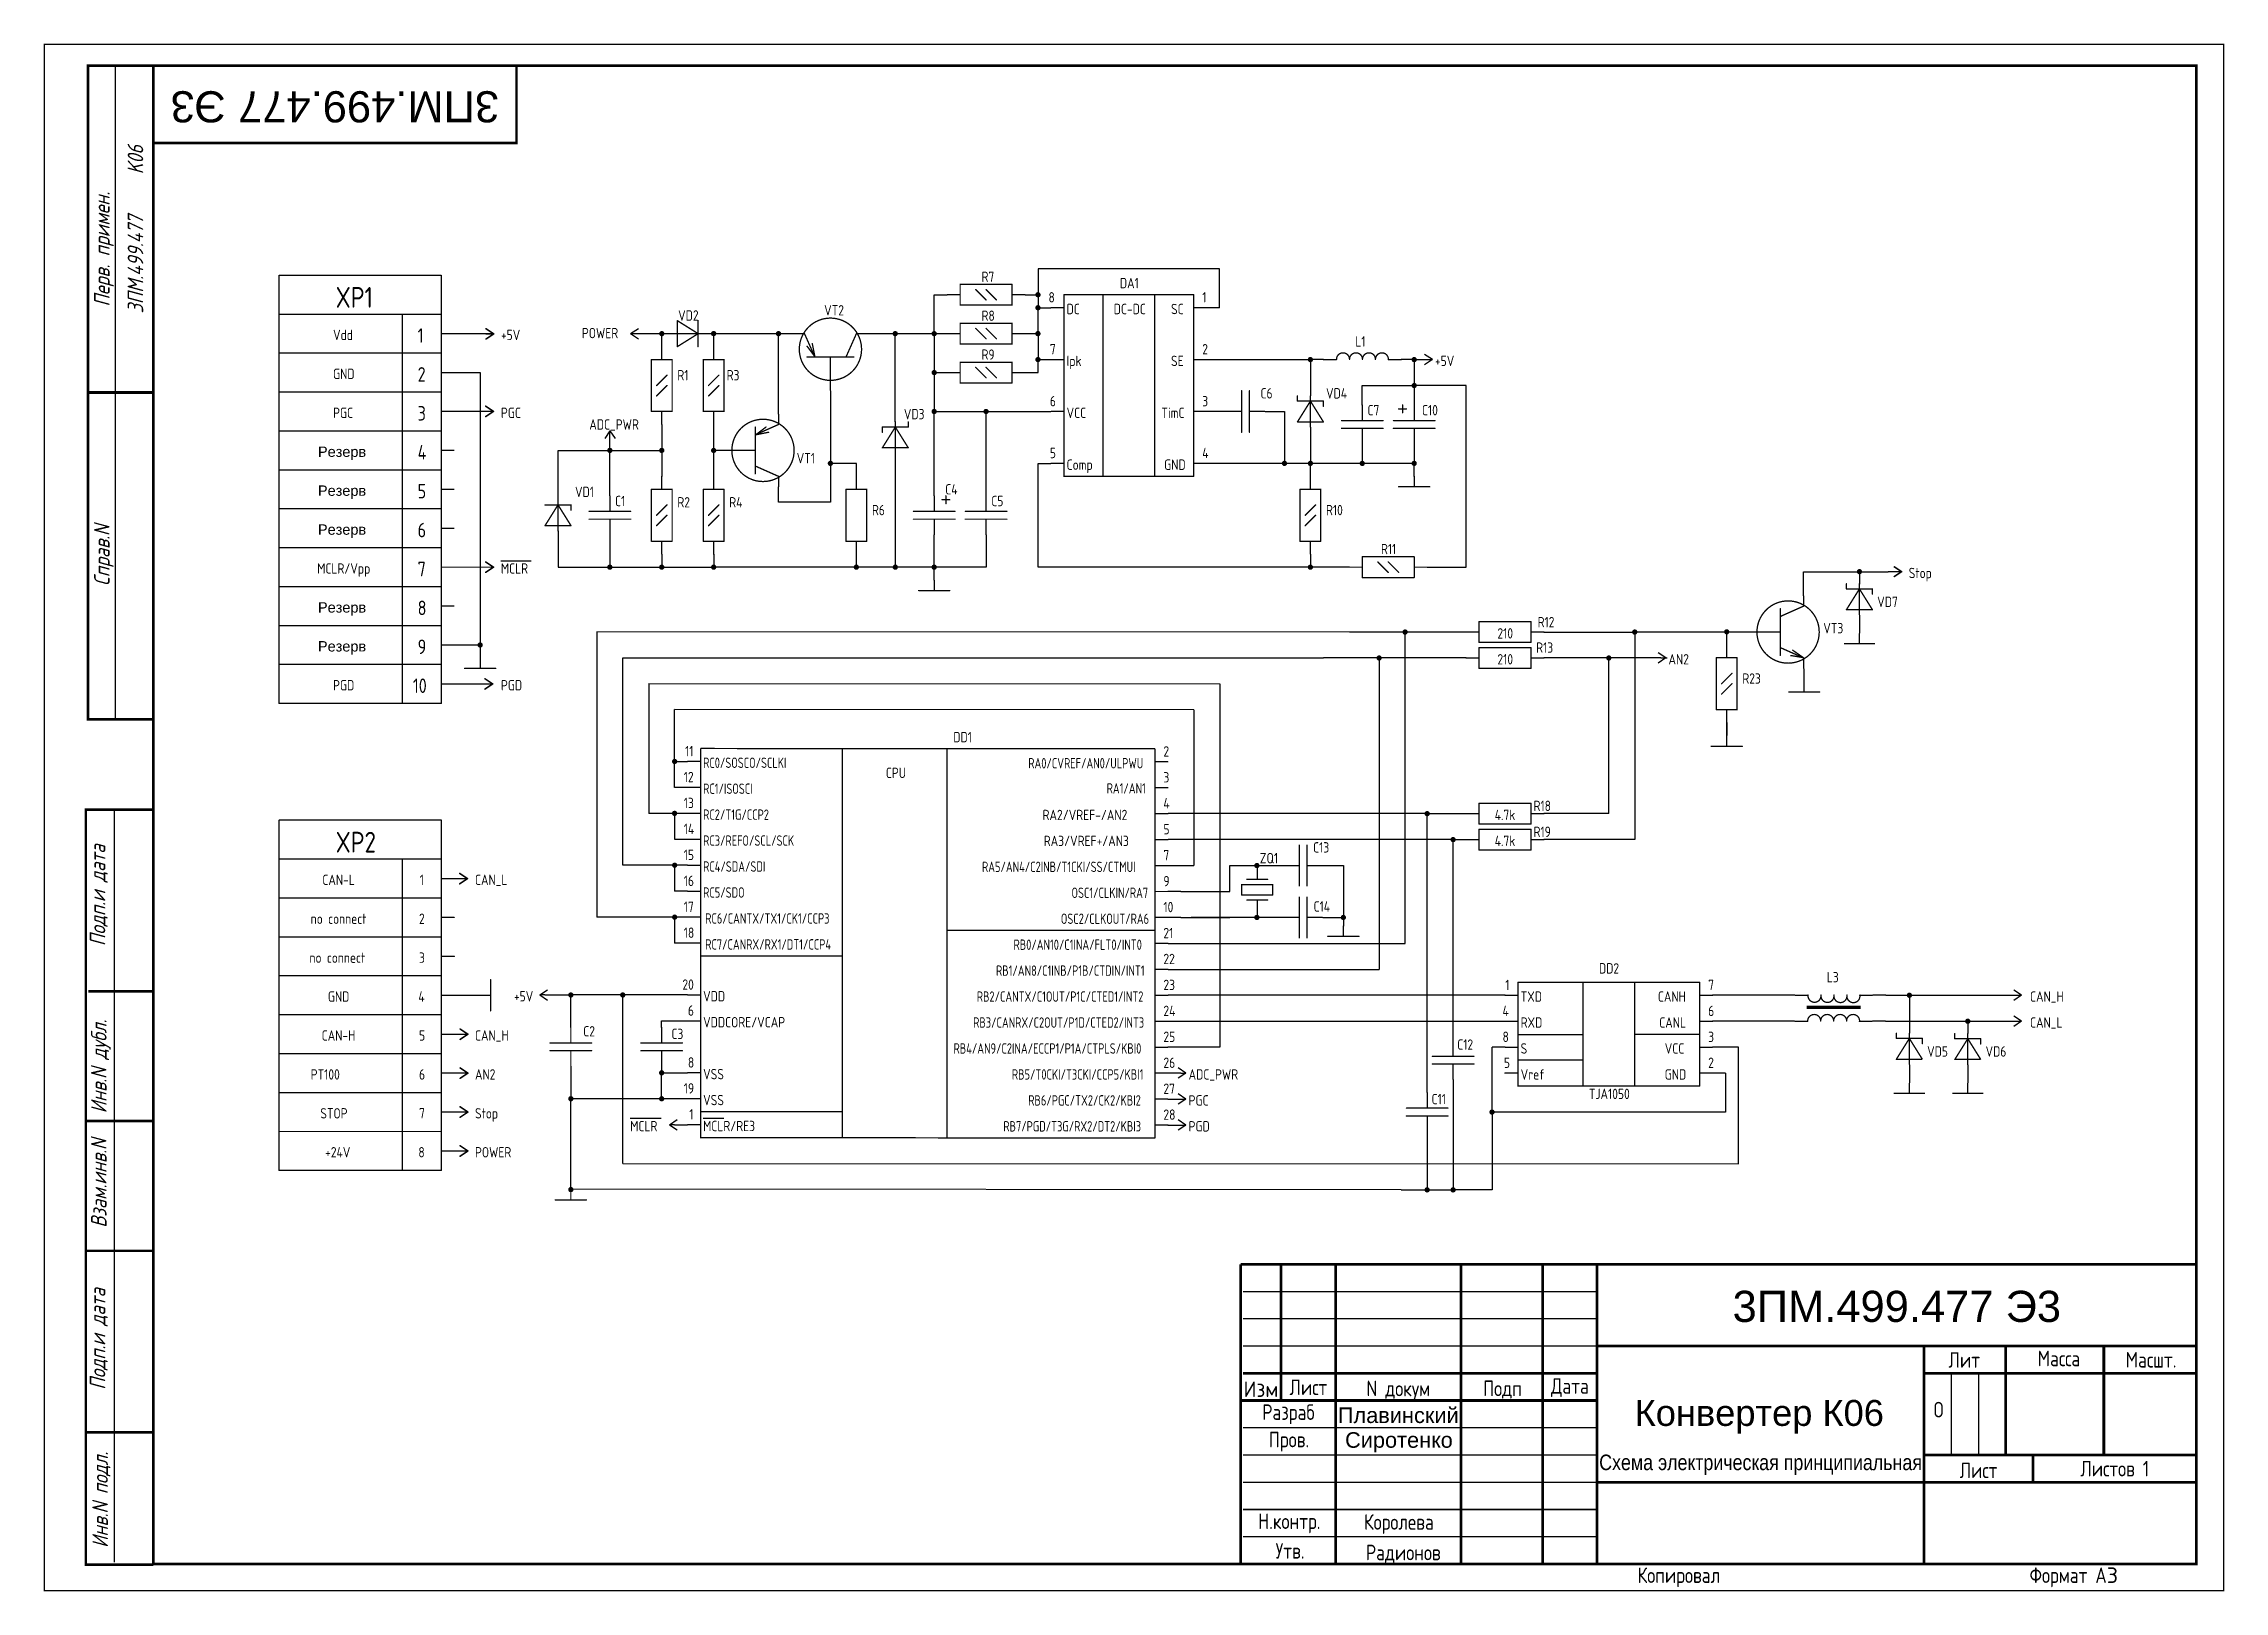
# Model space of a CAD drawing. Extents: x 5 to 425, y 5 to 303.
import ezdxf

# ---------------------------------------------------------------- set-up
doc = ezdxf.new("R2010")
doc.units = 0
doc.header["$MEASUREMENT"] = 0
doc.layers.get('0').update_dxf_attribs({"linetype": 'CONTINUOUS'})
for name, color, linetype in [('FOCN', 4, 'CONTINUOUS'), ('RAZM', 3, 'CONTINUOUS'), ('SHEET1', 2, 'CONTINUOUS')]:
    doc.layers.add(name, color=color, linetype=linetype)
doc.styles.add('ROMOND', font='romand.shx', dxfattribs={"width": 0.8, "oblique": 15, "height": 3})
doc.styles.add('S1', font='arial.ttf')
doc.styles.add('sh', font='GOST_4.TTF', dxfattribs={"width": 0.9})
doc.styles.get("Standard").update_dxf_attribs({"font": 'GOST_3.TTF', "height": 4})

msp = doc.modelspace()

# ---------------------------------------------------------------- texts
at = {"layer": 'RAZM', "insert": (61, 291), "char_height": 6, "width": 70, "attachment_point": 5, "rotation": 180}
msp.add_mtext('{\\fArial|b0|i0|c0|p34;3\\fArial|b0|i0|c204|p34;ПМ\\fArial|b0|i0|c0|p34;.499.477 \\fArial|b0|i0|c204|p34;Э3}', dxfattribs=at)
at = {"layer": 'RAZM', "char_height": 3, "rotation": 90, "style": 'ROMOND'}
for s, insert, width, attachment_point in [('3ПМ.499.477     K06 ', (22.57, 267.35), 65.58, 5), ('Перв. примен.', (16.5, 263.5), 56.4, 5), ('Справ.N', (16.5, 204.5), 30.6, 5), ('Подп.и дата', (15.5, 139), 33.25, 5), ('Инв.N дубл.', (14, 97), 24.5, 1), ('Взам.инв.N', (15.5, 83.5), 21.5, 5), ('Подп.и дата', (15.5, 53.5), 32, 5), ('Инв.N\\fRomanD|b0|i0|c204|p2; \\Fromand.shx;подл.', (16, 22.5), 23, 5)]:
    msp.add_mtext(s, dxfattribs=dict(at, insert=insert, width=width, attachment_point=attachment_point))
at = {"layer": 'RAZM'}
for s, insert, char_height, width, attachment_point in [('{\\fArial|b0|i0|c0|p34;3\\fArial|b0|i0|c204|p34;ПМ\\fArial|b0|i0|c0|p34;.499.477 \\fArial|b0|i0|c204|p34;Э3}', (362, 59.75), 6, 64, 5), ('Лит', (375, 49.47), 3, 17.5, 5), ('Масса', (393.25, 49.75), 3, 17.5, 5), ('Масшт.', (411, 49.5), 3, 17.5, 5), ('{\\fGOST type B|b0|i0|c204|p34;\\W1;Изм}', (239.46, 43.83), 3, 7.7752, 5), ('Лист', (248.6, 44.2), 3, 10.5, 5), ('N докум', (265.93, 41.65), 3, 24.15, 8), ('Подп', (286, 43.75), 3, 7.7752, 5), ('Дата', (299.01, 44.14), 3, 7.7752, 5), ('Разраб', (244.75, 39), 3, 17.5, 5), ('{\\fArial|b0|i0|c204|p34;Плавинский}', (265.93, 38.79), 3, 17.5, 5), ('{\\fArial|b0|i0|c204|p34;Конвертер К0\\fArial|b0|i0|c0|p34;6}', (335.5, 38.5), 5, 64, 5), ('O', (370.05, 39.89), 3, 17.5, 5), ('Пров.', (244.86, 33.72), 3, 17.5, 5), ('{\\fArial|b0|i0|c204|p34;Сиротенко}', (266.05, 33.59), 3, 17.5, 5), ('{\\fArial Narrow|b0|i0|c204|p34;Схема электрическая принципиальная}', (335.75, 29.28), 3, 63, 5), ('Лист', (377.75, 28.2), 3, 21, 5), ('Листов 1', (404, 28.52), 3, 31.5, 5), ('Н.контр.', (244.92, 17.98), 3, 17.5, 5), ('Королева', (266.05, 17.84), 3, 17.5, 5), ('Утв.', (245.08, 12.68), 3, 17.5, 5), ('Радионов', (266.89, 12.12), 3, 17.5, 5), ('Копировал', (320, 7.58), 3, 210, 5), ('Формат А{\\Fromand.shx|c204;3}', (396.12, 7.58), 3, 57.75, 5)]:
    msp.add_mtext(s, dxfattribs=dict(at, insert=insert, char_height=char_height, width=width, attachment_point=attachment_point))
at = {"layer": 'SHEET1'}
for s, height, p in [('R7', 2, (185.62, 257.2)), ('DA1', 2, (212.28, 255.99)), ('XP1', 4, (61.15, 252.24)), ('VT2', 2, (155.29, 250.74)), ('8', 2, (198.52, 253.24)), ('DC', 2, (202.01, 250.99)), ('DC-DC', 2, (211.09, 250.99)), ('SC', 2, (222.13, 250.99)), ('1', 2, (228.15, 253.24)), ('Vdd', 2, (60.65, 245.99)), ('1', 2.8, (76.95, 245.49)), ('+5V', 2, (93, 245.99)), ('POWER', 2, (108.6, 246.35)), ('VD2', 2, (127.15, 249.74)), ('R8', 2, (185.62, 249.7)), ('R9', 2, (185.62, 242.2)), ('7', 2, (198.79, 243.24)), ('2', 2, (228.15, 243.24)), ('L1', 2, (257.65, 244.74)), ('GND', 2, (60.65, 238.49)), ('2', 2.8, (76.95, 237.99)), ('R1', 2, (127, 238.24)), ('R3', 2, (136.5, 238.24)), ('Ipk', 2, (202.01, 240.99)), ('SE', 2, (222.13, 240.99)), ('+5V', 2, (273, 240.99)), ('C6', 2, (239.38, 234.74)), ('VD4', 2, (252.01, 234.74)), ('PGC', 2, (60.65, 230.99)), ('3', 2.8, (76.95, 230.49)), ('PGC', 2, (93, 230.99)), ('VD3', 2, (170.65, 230.74)), ('6', 2, (198.79, 233.24)), ('VCC', 2, (202.01, 230.99)), ('TimC', 2, (220.28, 230.99)), ('3', 2, (228.15, 233.24)), ('C7', 2, (260, 231.49)), ('C10', 2, (270.5, 231.49)), ('ADC_PWR', 2, (110.03, 228.74)), ('4', 2.8, (76.95, 222.99)), ('VT1', 2, (150, 222.24)), ('5', 2, (198.79, 223.24)), ('Comp', 2, (202.01, 220.99)), ('GND', 2, (220.81, 220.99)), ('4', 2, (228.15, 223.24)), ('5', 2.8, (76.95, 215.49)), ('VD1', 2, (107.28, 215.74)), ('C1', 2, (115, 213.99)), ('R2', 2, (127, 213.74)), ('R4', 2, (137, 213.74)), ('C4', 2, (178.62, 216.24)), ('C5', 2, (187.5, 213.99)), ('6', 2.8, (76.95, 207.99)), ('R6', 2, (164.5, 212.24)), ('R10', 2, (252, 212.24)), ('R11', 2, (262.59, 204.74)), ('MCLR/Vpp', 2, (57.6, 200.99)), ('7', 2.8, (76.95, 200.49)), ('MCLR', 2, (93, 200.99)), ('Stop', 2, (364.3, 200.12)), ('8', 2.8, (76.95, 192.99)), ('VD7', 2, (358.23, 194.56)), ('210', 2, (285.04, 188.49)), ('R12', 2, (292.78, 190.65)), ('VT3', 2, (347.84, 189.49)), ('9', 2.8, (76.95, 185.49)), ('210', 2, (285.04, 183.49)), ('R13', 2, (292.5, 185.74)), ('AN2', 2, (318, 183.49)), ('10', 2.8, (76.03, 177.99)), ('R23', 2, (332.23, 179.78)), ('PGD', 2, (60.65, 178.49)), ('PGD', 2, (93, 178.49)), ('DD1', 2, (180.18, 168.49)), ('11', 2, (128.5, 165.8)), ('2', 2, (220.67, 165.74)), ('12', 2, (128.23, 160.8)), ('CPU', 2, (167.18, 161.6)), ('3', 2, (220.67, 160.74)), ('13', 2, (128.23, 155.8)), ('4', 2, (220.67, 155.74)), ('R18', 2, (292, 155.24)), ('14', 2, (128.23, 150.8)), ('RA2/VREF-/AN2', 2, (197.38, 153.49)), ('5', 2, (220.67, 150.74)), ('4.7k', 2, (284.51, 153.49)), ('R19', 2, (292, 150.24)), ('XP2', 4, (61.15, 147.24)), ('15', 2, (128.23, 145.8)), ('RA3/VREF+/AN3', 2, (197.61, 148.49)), ('7', 2, (220.67, 145.74)), ('C13', 2, (249.52, 147.24)), ('4.7k', 2, (284.51, 148.49)), ('CAN_L', 2, (88, 140.99)), ('16', 2, (128.23, 140.8)), ('9', 2, (220.67, 140.74)), ('17', 2, (128.23, 135.8)), ('10', 2, (220.67, 135.74)), ('C14', 2, (249.61, 135.86)), ('18', 2, (128.23, 130.8)), ('21', 2, (220.67, 130.74)), ('no connect', 2, (56.1, 125.99)), ('3', 2, (77.22, 125.99)), ('22', 2, (220.67, 125.74)), ('20', 2, (127.97, 120.8)), ('23', 2, (220.67, 120.74)), ('1', 2, (286.55, 120.74)), ('DD2', 2, (304.61, 123.93)), ('7', 2, (325.65, 120.74)), ('L3', 2, (348.51, 122.24)), ('+5V', 2, (95.5, 118.55)), ('6', 2, (129.03, 115.8)), ('VDD', 2, (131.97, 118.55)), ('24', 2, (220.67, 115.74)), ('4', 2, (286.02, 115.74)), ('TXD', 2, (289.51, 118.49)), ('CANH', 2, (315.96, 118.49)), ('6', 2, (325.65, 115.74)), ('CAN_H', 2, (387.68, 118.49)), ('C2', 2, (108.86, 111.8)), ('VDDCORE/VCAP', 2, (131.97, 113.55)), ('RXD', 2, (289.51, 113.49)), ('CANL', 2, (316.22, 113.49)), ('CAN_L', 2, (387.68, 113.49)), ('CAN_H', 2, (88, 110.99)), ('C3', 2, (125.86, 111.3)), ('25', 2, (220.67, 110.74)), ('C12', 2, (277.29, 109.24)), ('8', 2, (286.02, 110.74)), ('S', 2, (289.51, 108.49)), ('VCC', 2, (317.28, 108.49)), ('3', 2, (325.65, 110.74)), ('VD5', 2, (367.85, 107.92)), ('VD6', 2, (379.11, 107.92)), ('PT100', 2, (56.34, 103.49)), ('6', 2, (77.22, 103.49)), ('AN2', 2, (88, 103.49)), ('8', 2, (129.03, 105.8)), ('VSS', 2, (131.97, 103.55)), ('26', 2, (220.67, 105.74)), ('ADC_PWR', 2, (225.52, 103.49)), ('5', 2, (286.29, 105.74)), ('Vref', 2, (289.51, 103.49)), ('GND', 2, (317.28, 103.49)), ('2', 2, (325.65, 105.74)), ('19', 2, (128.23, 100.8)), ('27', 2, (220.67, 100.74)), ('TJA1050', 2, (302.66, 99.74)), ('STOP', 2, (58.19, 95.99)), ('7', 2, (77.22, 95.99)), ('Stop', 2, (88, 95.99)), ('1', 2, (129.29, 95.8)), ('VSS', 2, (131.97, 98.55)), ('28', 2, (220.67, 95.74)), ('PGC', 2, (225.52, 98.49)), ('C11', 2, (272.35, 98.74)), ('MCLR', 2, (117.92, 93.53)), ('MCLR/RE3', 2, (131.97, 93.55)), ('PGD', 2, (225.52, 93.49)), ('POWER', 2, (88, 88.49))]:
    msp.add_text(s, height=height, dxfattribs=at).set_placement(p)
at = {"layer": 'SHEET1', "style": 'S1'}
for p in [(57.74, 223.49), (57.74, 215.99), (57.74, 208.49), (57.74, 193.49), (57.74, 185.99)]:
    msp.add_text('Резерв', height=2, dxfattribs=at).set_placement(p)
at = {"layer": 'SHEET1', "style": 'sh', "width": 0.9}
for s, p in [('RC0/SOSCO/SCLKI', (131.97, 163.55)), ('RA0/CVREF/AN0/ULPWU', (194.63, 163.46)), ('RC1/ISOSCI', (131.97, 158.55)), ('RA1/AN1', (209.73, 158.62)), ('RC2/T1G/CCP2', (131.97, 153.55)), ('RC3/REFO/SCL/SCK', (131.97, 148.55)), ('RC4/SDA/SDI', (131.97, 143.55)), ('RA5/AN4/C2INB/T1CKI/SS/CTMUI', (185.71, 143.49)), ('RC5/SDO', (131.97, 138.55)), ('OSC1/CLKIN/RA7', (202.96, 138.49)), ('RC6/CANTX/TX1/CK1/CCP3', (132.37, 133.55)), ('OSC2/CLKOUT/RA6', (200.91, 133.49)), ('RC7/CANRX/RX1/DT1/CCP4', (132.37, 128.55)), ('RB0/AN10/C1INA/FLT0/INT0', (191.79, 128.49)), ('RB1/AN8/C1INB/P1B/CTDIN/INT1', (188.41, 123.49)), ('RB2/CANTX/C1OUT/P1C/CTED1/INT2', (184.71, 118.49)), ('RB3/CANRX/C2OUT/P1D/CTED2/INT3', (184.01, 113.49)), ('RB4/AN9/C2INA/ECCP1/P1A/CTPLS/KBI0', (180.23, 108.49)), ('RB5/T0CKI/T3CKI/CCP5/KBI1', (191.47, 103.49)), ('RB6/PGC/TX2/CK2/KBI2', (194.62, 98.49)), ('RB7/PGD/T3G/RX2/DT2/KBI3', (189.82, 93.49))]:
    msp.add_text(s, height=2, dxfattribs=at).set_placement(p)
at = {"layer": 'SHEET1', "ltscale": 0.8}
msp.add_text('ZQ1', height=2.032, dxfattribs=at).set_placement((239.24, 145.15))

# ---------------------------------------------------------------- blocks, each defined once
blk = doc.blocks.new('UNIT_DISC')
at = {"linetype": 'Continuous', "const_width": 0.5}
blk.add_lwpolyline([(0.25, 0, 1), (-0.25, 0, 1)], format="xyb", close=True, dxfattribs=at)
blk = doc.blocks.new('1')
at = {"layer": 'SHEET1', "linetype": 'Continuous', "const_width": 0.254}
for points in [[(57.5, 139), (57.5, 140)], [(57.5, 138), (57.5, 140)], [(54.5, 138), (60.5, 138)]]:
    blk.add_lwpolyline(points, dxfattribs=at)
at = {"layer": 'SHEET1', "xscale": 0.254, "yscale": 0.254, "zscale": 0.254}
for p in [(57.5, 140), (57.5, 140), (57.5, 139), (54.5, 138), (57.5, 138), (60.5, 138)]:
    blk.add_blockref('UNIT_DISC', p, dxfattribs=at)
blk = doc.blocks.new('2')
at = {"layer": 'SHEET1', "linetype": 'Continuous', "const_width": 0.254}
for points in [[(59.5, 72), (59.5, 78)], [(58.5, 75), (57.5, 75)], [(59.5, 75), (57.5, 75)]]:
    blk.add_lwpolyline(points, dxfattribs=at)
at = {"layer": 'SHEET1', "xscale": 0.254, "yscale": 0.254, "zscale": 0.254}
for p in [(59.5, 78), (57.5, 75), (57.5, 75), (58.5, 75), (59.5, 75), (59.5, 72)]:
    blk.add_blockref('UNIT_DISC', p, dxfattribs=at)
blk = doc.blocks.new('U8')
at = {"layer": 'SHEET1', "linetype": 'Continuous', "const_width": 0.254}
for points in [[(18.75, 48.75), (18.75, 41.25)], [(42.5, 48.75), (18.75, 48.75)], [(42.5, 47.5), (42.5, 48.75)], [(42.5, 48.75), (48.75, 48.75)], [(42.5, 41.25), (42.5, 47.5)], [(48.75, 48.75), (50, 48.75)], [(50, 48.75), (50, 42.5)], [(50, 45), (52.5, 45)], [(50, 45), (52.5, 45)], [(50, 42.5), (50, 41.25)], [(18.75, 41.25), (42.5, 41.25)], [(42.5, 41.25), (48.75, 41.25)], [(48.75, 41.25), (50, 41.25)]]:
    blk.add_lwpolyline(points, dxfattribs=at)
at = {"layer": 'SHEET1', "xscale": 0.254, "yscale": 0.254, "zscale": 0.254}
for p in [(18.75, 48.75), (18.75, 48.75), (42.5, 48.75), (42.5, 48.75), (42.5, 48.75), (42.5, 47.5), (42.5, 47.5), (48.75, 48.75), (48.75, 48.75), (50, 48.75), (50, 48.75), (50, 45), (50, 45), (50, 42.5), (50, 42.5), (52.5, 45), (52.5, 45), (18.75, 41.25), (18.75, 41.25), (42.5, 41.25), (42.5, 41.25), (42.5, 41.25), (48.75, 41.25), (48.75, 41.25), (50, 41.25), (50, 41.25)]:
    blk.add_blockref('UNIT_DISC', p, dxfattribs=at)
at = {"layer": 'SHEET1'}
for s, p in [('+24V', (27.62, 43.75)), ('8', (45.59, 43.75))]:
    blk.add_text(s, height=2, dxfattribs=at).set_placement(p)
blk = doc.blocks.new('U2')
at = {"layer": 'SHEET1', "linetype": 'Continuous', "const_width": 0.254}
for points in [[(18.75, 93.75), (18.75, 86.25)], [(42.5, 93.75), (18.75, 93.75)], [(42.5, 92.5), (42.5, 93.75)], [(42.5, 93.75), (48.75, 93.75)], [(42.5, 86.25), (42.5, 92.5)], [(48.75, 93.75), (50, 93.75)], [(50, 93.75), (50, 87.5)], [(50, 90), (52.5, 90)], [(50, 90), (52.5, 90)], [(18.75, 86.25), (42.5, 86.25)], [(42.5, 86.25), (48.75, 86.25)], [(48.75, 86.25), (50, 86.25)], [(50, 87.5), (50, 86.25)]]:
    blk.add_lwpolyline(points, dxfattribs=at)
at = {"layer": 'SHEET1', "xscale": 0.254, "yscale": 0.254, "zscale": 0.254}
for p in [(18.75, 93.75), (18.75, 93.75), (42.5, 93.75), (42.5, 93.75), (42.5, 93.75), (42.5, 92.5), (42.5, 92.5), (48.75, 93.75), (48.75, 93.75), (50, 93.75), (50, 93.75), (50, 90), (50, 90), (52.5, 90), (52.5, 90), (18.75, 86.25), (18.75, 86.25), (42.5, 86.25), (42.5, 86.25), (42.5, 86.25), (48.75, 86.25), (48.75, 86.25), (50, 87.5), (50, 87.5), (50, 86.25), (50, 86.25)]:
    blk.add_blockref('UNIT_DISC', p, dxfattribs=at)
at = {"layer": 'SHEET1'}
for s, p in [('no connect', (24.84, 88.75)), ('2', (45.72, 88.75))]:
    blk.add_text(s, height=2, dxfattribs=at).set_placement(p)
blk = doc.blocks.new('U4')
at = {"layer": 'SHEET1', "linetype": 'Continuous', "const_width": 0.254}
for points in [[(18.75, 78.75), (18.75, 71.25)], [(42.5, 78.75), (18.75, 78.75)], [(42.5, 77.5), (42.5, 78.75)], [(42.5, 78.75), (48.75, 78.75)], [(42.5, 71.25), (42.5, 77.5)], [(48.75, 78.75), (50, 78.75)], [(50, 78.75), (50, 72.5)], [(50, 75), (52.5, 75)], [(50, 75), (52.5, 75)], [(50, 72.5), (50, 71.25)], [(18.75, 71.25), (42.5, 71.25)], [(42.5, 71.25), (48.75, 71.25)], [(48.75, 71.25), (50, 71.25)]]:
    blk.add_lwpolyline(points, dxfattribs=at)
at = {"layer": 'SHEET1', "xscale": 0.254, "yscale": 0.254, "zscale": 0.254}
for p in [(18.75, 78.75), (18.75, 78.75), (42.5, 78.75), (42.5, 78.75), (42.5, 78.75), (42.5, 77.5), (42.5, 77.5), (48.75, 78.75), (48.75, 78.75), (50, 78.75), (50, 78.75), (50, 75), (50, 75), (50, 72.5), (50, 72.5), (52.5, 75), (52.5, 75), (18.75, 71.25), (18.75, 71.25), (42.5, 71.25), (42.5, 71.25), (42.5, 71.25), (48.75, 71.25), (48.75, 71.25), (50, 71.25), (50, 71.25)]:
    blk.add_blockref('UNIT_DISC', p, dxfattribs=at)
at = {"layer": 'SHEET1'}
for s, p in [('GND', (28.15, 73.75)), ('4', (45.59, 73.75))]:
    blk.add_text(s, height=2, dxfattribs=at).set_placement(p)
blk = doc.blocks.new('U1')
at = {"layer": 'SHEET1', "linetype": 'Continuous', "const_width": 0.254}
for points in [[(18.75, 101.25), (18.75, 93.75)], [(42.5, 101.25), (18.75, 101.25)], [(42.5, 100), (42.5, 101.25)], [(42.5, 101.25), (48.75, 101.25)], [(48.75, 101.25), (50, 101.25)], [(50, 101.25), (50, 95)], [(42.5, 93.75), (42.5, 100)], [(50, 97.5), (52.5, 97.5)], [(50, 97.5), (52.5, 97.5)], [(18.75, 93.75), (42.5, 93.75)], [(42.5, 93.75), (48.75, 93.75)], [(48.75, 93.75), (50, 93.75)], [(50, 95), (50, 93.75)]]:
    blk.add_lwpolyline(points, dxfattribs=at)
at = {"layer": 'SHEET1', "xscale": 0.254, "yscale": 0.254, "zscale": 0.254}
for p in [(18.75, 101.25), (18.75, 101.25), (42.5, 101.25), (42.5, 101.25), (42.5, 101.25), (48.75, 101.25), (48.75, 101.25), (50, 101.25), (50, 101.25), (42.5, 100), (42.5, 100), (50, 97.5), (50, 97.5), (52.5, 97.5), (52.5, 97.5), (18.75, 93.75), (18.75, 93.75), (42.5, 93.75), (42.5, 93.75), (42.5, 93.75), (48.75, 93.75), (48.75, 93.75), (50, 95), (50, 95), (50, 93.75), (50, 93.75)]:
    blk.add_blockref('UNIT_DISC', p, dxfattribs=at)
at = {"layer": 'SHEET1'}
for s, p in [('CAN-L', (27.09, 96.25)), ('1', (45.85, 96.25))]:
    blk.add_text(s, height=2, dxfattribs=at).set_placement(p)
blk = doc.blocks.new('U5')
at = {"layer": 'SHEET1', "linetype": 'Continuous', "const_width": 0.254}
for points in [[(18.75, 71.25), (18.75, 63.75)], [(42.5, 71.25), (18.75, 71.25)], [(42.5, 70), (42.5, 71.25)], [(42.5, 71.25), (48.75, 71.25)], [(42.5, 63.75), (42.5, 70)], [(48.75, 71.25), (50, 71.25)], [(50, 71.25), (50, 65)], [(50, 67.5), (52.5, 67.5)], [(50, 67.5), (52.5, 67.5)], [(18.75, 63.75), (42.5, 63.75)], [(42.5, 63.75), (48.75, 63.75)], [(48.75, 63.75), (50, 63.75)], [(50, 65), (50, 63.75)]]:
    blk.add_lwpolyline(points, dxfattribs=at)
at = {"layer": 'SHEET1', "xscale": 0.254, "yscale": 0.254, "zscale": 0.254}
for p in [(18.75, 71.25), (18.75, 71.25), (42.5, 71.25), (42.5, 71.25), (42.5, 71.25), (42.5, 70), (42.5, 70), (48.75, 71.25), (48.75, 71.25), (50, 71.25), (50, 71.25), (50, 67.5), (50, 67.5), (52.5, 67.5), (52.5, 67.5), (18.75, 63.75), (18.75, 63.75), (42.5, 63.75), (42.5, 63.75), (42.5, 63.75), (48.75, 63.75), (48.75, 63.75), (50, 65), (50, 65), (50, 63.75), (50, 63.75)]:
    blk.add_blockref('UNIT_DISC', p, dxfattribs=at)
at = {"layer": 'SHEET1'}
for s, p in [('CAN-H', (26.96, 66.25)), ('5', (45.72, 66.25))]:
    blk.add_text(s, height=2, dxfattribs=at).set_placement(p)

# ---------------------------------------------------------------- linework, layer by layer
for p, q in [((233.49, 144.74), (246.22, 144.74)), ((238.75, 144.74), (238.75, 143.58)), ((243.86, 134.74), (226.02, 134.74)), ((238.75, 137.08), (238.75, 134.74))]:
    msp.add_line(p, q)
at = {"linetype": 'Continuous'}
for points, const_width in [([(196.75, 254.74, 1), (196.24, 254.74, 1)], 0.508), ([(196.75, 252.24, 1), (196.24, 252.24, 1)], 0.508), ([(196.56, 254.74, 1), (196.43, 254.74, 1)], 0.127), ([(196.56, 254.74, 1), (196.43, 254.74, 1)], 0.127), ([(196.56, 254.74, 1), (196.43, 254.74, 1)], 0.127), ([(196.56, 252.24, 1), (196.43, 252.24, 1)], 0.127), ([(196.56, 252.24, 1), (196.43, 252.24, 1)], 0.127), ([(196.56, 252.24, 1), (196.43, 252.24, 1)], 0.127), ([(124.25, 247.24, 1), (123.74, 247.24, 1)], 0.508), ([(124.06, 247.24, 1), (123.93, 247.24, 1)], 0.127), ([(124.06, 247.24, 1), (123.93, 247.24, 1)], 0.127), ([(124.06, 247.24, 1), (123.93, 247.24, 1)], 0.127), ([(134.25, 247.24, 1), (133.74, 247.24, 1)], 0.508), ([(134.06, 247.24, 1), (133.93, 247.24, 1)], 0.127), ([(134.06, 247.24, 1), (133.93, 247.24, 1)], 0.127), ([(134.06, 247.24, 1), (133.93, 247.24, 1)], 0.127), ([(134.06, 247.24, 1), (133.93, 247.24, 1)], 0.127), ([(146.75, 247.24, 1), (146.24, 247.24, 1)], 0.508), ([(146.56, 247.24, 1), (146.43, 247.24, 1)], 0.127), ([(146.56, 247.24, 1), (146.43, 247.24, 1)], 0.127), ([(146.56, 247.24, 1), (146.43, 247.24, 1)], 0.127), ([(169.25, 247.24, 1), (168.74, 247.24, 1)], 0.508), ([(169.06, 247.24, 1), (168.93, 247.24, 1)], 0.127), ([(169.06, 247.24, 1), (168.93, 247.24, 1)], 0.127), ([(169.06, 247.24, 1), (168.93, 247.24, 1)], 0.127), ([(176.75, 247.24, 1), (176.24, 247.24, 1)], 0.508), ([(176.56, 247.24, 1), (176.43, 247.24, 1)], 0.127), ([(176.56, 247.24, 1), (176.43, 247.24, 1)], 0.127), ([(176.56, 247.24, 1), (176.43, 247.24, 1)], 0.127), ([(176.56, 247.24, 1), (176.43, 247.24, 1)], 0.127), ([(196.75, 247.24, 1), (196.24, 247.24, 1)], 0.508), ([(196.56, 247.24, 1), (196.43, 247.24, 1)], 0.127), ([(196.56, 247.24, 1), (196.43, 247.24, 1)], 0.127), ([(196.56, 247.24, 1), (196.43, 247.24, 1)], 0.127), ([(176.75, 239.74, 1), (176.24, 239.74, 1)], 0.508), ([(176.56, 239.74, 1), (176.43, 239.74, 1)], 0.127), ([(176.56, 239.74, 1), (176.43, 239.74, 1)], 0.127), ([(176.56, 239.74, 1), (176.43, 239.74, 1)], 0.127), ([(196.75, 242.24, 1), (196.24, 242.24, 1)], 0.508), ([(196.56, 242.24, 1), (196.43, 242.24, 1)], 0.127), ([(196.56, 242.24, 1), (196.43, 242.24, 1)], 0.127), ([(196.56, 242.24, 1), (196.43, 242.24, 1)], 0.127), ([(249.25, 242.24, 1), (248.74, 242.24, 1)], 0.508), ([(249.06, 242.24, 1), (248.93, 242.24, 1)], 0.127), ([(249.06, 242.24, 1), (248.93, 242.24, 1)], 0.127), ([(249.06, 242.24, 1), (248.93, 242.24, 1)], 0.127), ([(269.25, 242.24, 1), (268.74, 242.24, 1)], 0.508), ([(269.06, 242.24, 1), (268.93, 242.24, 1)], 0.127), ([(269.06, 242.24, 1), (268.93, 242.24, 1)], 0.127), ([(269.06, 242.24, 1), (268.93, 242.24, 1)], 0.127), ([(269.25, 237.24, 1), (268.74, 237.24, 1)], 0.508), ([(269.06, 237.24, 1), (268.93, 237.24, 1)], 0.127), ([(269.06, 237.24, 1), (268.93, 237.24, 1)], 0.127), ([(269.06, 237.24, 1), (268.93, 237.24, 1)], 0.127), ([(269.06, 237.24, 1), (268.93, 237.24, 1)], 0.127), ([(176.75, 232.24, 1), (176.24, 232.24, 1)], 0.508), ([(176.56, 232.24, 1), (176.43, 232.24, 1)], 0.127), ([(176.56, 232.24, 1), (176.43, 232.24, 1)], 0.127), ([(176.56, 232.24, 1), (176.43, 232.24, 1)], 0.127), ([(186.75, 232.24, 1), (186.24, 232.24, 1)], 0.508), ([(186.56, 232.24, 1), (186.43, 232.24, 1)], 0.127), ([(186.56, 232.24, 1), (186.43, 232.24, 1)], 0.127), ([(186.56, 232.24, 1), (186.43, 232.24, 1)], 0.127), ([(114.25, 224.74, 1), (113.74, 224.74, 1)], 0.508), ([(114.06, 224.74, 1), (113.93, 224.74, 1)], 0.127), ([(114.06, 224.74, 1), (113.93, 224.74, 1)], 0.127), ([(114.06, 224.74, 1), (113.93, 224.74, 1)], 0.127), ([(114.06, 224.74, 1), (113.93, 224.74, 1)], 0.127), ([(124.25, 224.74, 1), (123.74, 224.74, 1)], 0.508), ([(124.06, 224.74, 1), (123.93, 224.74, 1)], 0.127), ([(124.06, 224.74, 1), (123.93, 224.74, 1)], 0.127), ([(124.06, 224.74, 1), (123.93, 224.74, 1)], 0.127), ([(134.25, 224.74, 1), (133.74, 224.74, 1)], 0.508), ([(134.06, 224.74, 1), (133.93, 224.74, 1)], 0.127), ([(134.06, 224.74, 1), (133.93, 224.74, 1)], 0.127), ([(134.06, 224.74, 1), (133.93, 224.74, 1)], 0.127), ([(156.75, 222.24, 1), (156.24, 222.24, 1)], 0.508), ([(244.25, 222.24, 1), (243.74, 222.24, 1)], 0.508), ([(249.25, 222.24, 1), (248.74, 222.24, 1)], 0.508), ([(259.25, 222.24, 1), (258.74, 222.24, 1)], 0.508), ([(269.25, 222.24, 1), (268.74, 222.24, 1)], 0.508), ([(156.56, 222.24, 1), (156.43, 222.24, 1)], 0.127), ([(156.56, 222.24, 1), (156.43, 222.24, 1)], 0.127), ([(156.56, 222.24, 1), (156.43, 222.24, 1)], 0.127), ([(244.06, 222.24, 1), (243.93, 222.24, 1)], 0.127), ([(244.06, 222.24, 1), (243.93, 222.24, 1)], 0.127), ([(244.06, 222.24, 1), (243.93, 222.24, 1)], 0.127), ([(249.06, 222.24, 1), (248.93, 222.24, 1)], 0.127), ([(249.06, 222.24, 1), (248.93, 222.24, 1)], 0.127), ([(249.06, 222.24, 1), (248.93, 222.24, 1)], 0.127), ([(249.06, 222.24, 1), (248.93, 222.24, 1)], 0.127), ([(259.06, 222.24, 1), (258.93, 222.24, 1)], 0.127), ([(259.06, 222.24, 1), (258.93, 222.24, 1)], 0.127), ([(259.06, 222.24, 1), (258.93, 222.24, 1)], 0.127), ([(269.06, 222.24, 1), (268.93, 222.24, 1)], 0.127), ([(269.06, 222.24, 1), (268.93, 222.24, 1)], 0.127), ([(269.06, 222.24, 1), (268.93, 222.24, 1)], 0.127), ([(176.56, 215.99, 1), (176.43, 215.99, 1)], 0.127), ([(176.56, 208.49, 1), (176.43, 208.49, 1)], 0.127), ([(114.25, 202.24, 1), (113.74, 202.24, 1)], 0.508), ([(114.06, 202.24, 1), (113.93, 202.24, 1)], 0.127), ([(114.06, 202.24, 1), (113.93, 202.24, 1)], 0.127), ([(114.06, 202.24, 1), (113.93, 202.24, 1)], 0.127), ([(124.25, 202.24, 1), (123.74, 202.24, 1)], 0.508), ([(124.06, 202.24, 1), (123.93, 202.24, 1)], 0.127), ([(124.06, 202.24, 1), (123.93, 202.24, 1)], 0.127), ([(124.06, 202.24, 1), (123.93, 202.24, 1)], 0.127), ([(134.25, 202.24, 1), (133.74, 202.24, 1)], 0.508), ([(134.06, 202.24, 1), (133.93, 202.24, 1)], 0.127), ([(134.06, 202.24, 1), (133.93, 202.24, 1)], 0.127), ([(134.06, 202.24, 1), (133.93, 202.24, 1)], 0.127), ([(161.75, 202.24, 1), (161.24, 202.24, 1)], 0.508), ([(161.56, 202.24, 1), (161.43, 202.24, 1)], 0.127), ([(161.56, 202.24, 1), (161.43, 202.24, 1)], 0.127), ([(161.56, 202.24, 1), (161.43, 202.24, 1)], 0.127), ([(169.25, 202.24, 1), (168.74, 202.24, 1)], 0.508), ([(169.06, 202.24, 1), (168.93, 202.24, 1)], 0.127), ([(169.06, 202.24, 1), (168.93, 202.24, 1)], 0.127), ([(169.06, 202.24, 1), (168.93, 202.24, 1)], 0.127), ([(176.75, 202.24, 1), (176.24, 202.24, 1)], 0.508), ([(176.56, 202.24, 1), (176.43, 202.24, 1)], 0.127), ([(176.56, 202.24, 1), (176.43, 202.24, 1)], 0.127), ([(176.56, 202.24, 1), (176.43, 202.24, 1)], 0.127), ([(176.56, 202.24, 1), (176.43, 202.24, 1)], 0.127), ([(249.25, 202.24, 1), (248.74, 202.24, 1)], 0.508), ([(249.06, 202.24, 1), (248.93, 202.24, 1)], 0.127), ([(249.06, 202.24, 1), (248.93, 202.24, 1)], 0.127), ([(249.06, 202.24, 1), (248.93, 202.24, 1)], 0.127), ([(355.06, 201.37, 1), (354.55, 201.37, 1)], 0.508), ([(267.49, 189.74, 1), (266.98, 189.74, 1)], 0.508), ([(267.29, 189.74, 1), (267.17, 189.74, 1)], 0.127), ([(267.29, 189.74, 1), (267.17, 189.74, 1)], 0.127), ([(267.29, 189.74, 1), (267.17, 189.74, 1)], 0.127), ([(311.75, 189.74, 1), (311.24, 189.74, 1)], 0.508), ([(311.56, 189.74, 1), (311.43, 189.74, 1)], 0.127), ([(311.56, 189.74, 1), (311.43, 189.74, 1)], 0.127), ([(311.56, 189.74, 1), (311.43, 189.74, 1)], 0.127), ([(329.48, 189.78, 1), (328.98, 189.78, 1)], 0.508), ([(329.29, 189.78, 1), (329.17, 189.78, 1)], 0.127), ([(329.29, 189.78, 1), (329.17, 189.78, 1)], 0.127), ([(329.29, 189.78, 1), (329.17, 189.78, 1)], 0.127), ([(329.29, 189.78, 1), (329.17, 189.78, 1)], 0.127), ([(262.49, 184.74, 1), (261.98, 184.74, 1)], 0.508), ([(306.75, 184.74, 1), (306.24, 184.74, 1)], 0.508), ([(262.29, 184.74, 1), (262.17, 184.74, 1)], 0.127), ([(262.29, 184.74, 1), (262.17, 184.74, 1)], 0.127), ([(262.29, 184.74, 1), (262.17, 184.74, 1)], 0.127), ([(306.56, 184.74, 1), (306.43, 184.74, 1)], 0.127), ([(306.56, 184.74, 1), (306.43, 184.74, 1)], 0.127), ([(306.56, 184.74, 1), (306.43, 184.74, 1)], 0.127), ([(126.73, 164.8, 1), (126.22, 164.8, 1)], 0.508), ([(126.54, 164.8, 1), (126.41, 164.8, 1)], 0.127), ([(126.54, 164.8, 1), (126.41, 164.8, 1)], 0.127), ([(126.54, 164.8, 1), (126.41, 164.8, 1)], 0.127), ([(126.73, 154.8, 1), (126.22, 154.8, 1)], 0.508), ([(126.54, 154.8, 1), (126.41, 154.8, 1)], 0.127), ([(126.54, 154.8, 1), (126.41, 154.8, 1)], 0.127), ([(126.54, 154.8, 1), (126.41, 154.8, 1)], 0.127), ([(271.75, 154.74, 1), (271.24, 154.74, 1)], 0.508), ([(271.56, 154.74, 1), (271.43, 154.74, 1)], 0.127), ([(271.56, 154.74, 1), (271.43, 154.74, 1)], 0.127), ([(271.56, 154.74, 1), (271.43, 154.74, 1)], 0.127), ([(276.75, 149.74, 1), (276.24, 149.74, 1)], 0.508), ([(276.56, 149.74, 1), (276.43, 149.74, 1)], 0.127), ([(276.56, 149.74, 1), (276.43, 149.74, 1)], 0.127), ([(276.56, 149.74, 1), (276.43, 149.74, 1)], 0.127), ([(126.73, 144.8, 1), (126.22, 144.8, 1)], 0.508), ([(126.54, 144.8, 1), (126.41, 144.8, 1)], 0.127), ([(126.54, 144.8, 1), (126.41, 144.8, 1)], 0.127), ([(126.54, 144.8, 1), (126.41, 144.8, 1)], 0.127), ([(238.94, 144.74, 1), (238.43, 144.74, 1)], 0.508), ([(238.75, 144.74, 1), (238.62, 144.74, 1)], 0.127), ([(238.75, 144.74, 1), (238.62, 144.74, 1)], 0.127), ([(238.75, 144.74, 1), (238.62, 144.74, 1)], 0.127), ([(126.73, 134.8, 1), (126.22, 134.8, 1)], 0.508), ([(126.54, 134.8, 1), (126.41, 134.8, 1)], 0.127), ([(126.54, 134.8, 1), (126.41, 134.8, 1)], 0.127), ([(126.54, 134.8, 1), (126.41, 134.8, 1)], 0.127), ([(238.94, 134.74, 1), (238.43, 134.74, 1)], 0.508), ([(238.75, 134.74, 1), (238.62, 134.74, 1)], 0.127), ([(238.75, 134.74, 1), (238.62, 134.74, 1)], 0.127), ([(238.75, 134.74, 1), (238.62, 134.74, 1)], 0.127), ([(255.6, 134.74, 1), (255.1, 134.74, 1)], 0.508), ([(255.41, 134.74, 1), (255.29, 134.74, 1)], 0.127), ([(255.41, 134.74, 1), (255.29, 134.74, 1)], 0.127), ([(255.41, 134.74, 1), (255.29, 134.74, 1)], 0.127), ([(106.73, 119.8, 1), (106.22, 119.8, 1)], 0.508), ([(106.54, 119.8, 1), (106.41, 119.8, 1)], 0.127), ([(106.54, 119.8, 1), (106.41, 119.8, 1)], 0.127), ([(106.54, 119.8, 1), (106.41, 119.8, 1)], 0.127), ([(116.73, 119.8, 1), (116.22, 119.8, 1)], 0.508), ([(116.54, 119.8, 1), (116.41, 119.8, 1)], 0.127), ([(116.54, 119.8, 1), (116.41, 119.8, 1)], 0.127), ([(116.54, 119.8, 1), (116.41, 119.8, 1)], 0.127), ([(364.68, 119.74, 1), (364.17, 119.74, 1)], 0.508), ([(375.94, 114.74, 1), (375.43, 114.74, 1)], 0.508), ([(124.23, 104.8, 1), (123.72, 104.8, 1)], 0.508), ([(124.04, 104.8, 1), (123.91, 104.8, 1)], 0.127), ([(124.04, 104.8, 1), (123.91, 104.8, 1)], 0.127), ([(124.04, 104.8, 1), (123.91, 104.8, 1)], 0.127), ([(106.73, 99.8, 1), (106.22, 99.8, 1)], 0.508), ([(106.54, 99.8, 1), (106.41, 99.8, 1)], 0.127), ([(106.54, 99.8, 1), (106.41, 99.8, 1)], 0.127), ([(106.54, 99.8, 1), (106.41, 99.8, 1)], 0.127), ([(124.23, 99.8, 1), (123.72, 99.8, 1)], 0.508), ([(124.04, 99.8, 1), (123.91, 99.8, 1)], 0.127), ([(124.04, 99.8, 1), (123.91, 99.8, 1)], 0.127), ([(124.04, 99.8, 1), (123.91, 99.8, 1)], 0.127), ([(284.25, 97.24, 1), (283.74, 97.24, 1)], 0.508), ([(284.06, 97.24, 1), (283.93, 97.24, 1)], 0.127), ([(284.06, 97.24, 1), (283.93, 97.24, 1)], 0.127), ([(284.06, 97.24, 1), (283.93, 97.24, 1)], 0.127), ([(106.73, 82.3, 1), (106.22, 82.3, 1)], 0.508), ([(106.54, 82.3, 1), (106.41, 82.3, 1)], 0.127), ([(106.54, 82.3, 1), (106.41, 82.3, 1)], 0.127), ([(271.75, 82.24, 1), (271.24, 82.24, 1)], 0.508), ([(271.56, 82.24, 1), (271.43, 82.24, 1)], 0.127), ([(271.56, 82.24, 1), (271.43, 82.24, 1)], 0.127), ([(271.56, 82.24, 1), (271.43, 82.24, 1)], 0.127), ([(276.75, 82.24, 1), (276.24, 82.24, 1)], 0.508), ([(276.56, 82.24, 1), (276.43, 82.24, 1)], 0.127), ([(276.56, 82.24, 1), (276.43, 82.24, 1)], 0.127), ([(276.56, 82.24, 1), (276.43, 82.24, 1)], 0.127)]:
    msp.add_lwpolyline(points, format="xyb", close=True, dxfattribs=dict(at, const_width=const_width))
at = {"layer": 'FOCN'}
for p, q in [((18.65, 298.9), (18.65, 172.9)), ((18.5, 10.5), (18.5, 155.5))]:
    msp.add_line(p, q, dxfattribs=at)
for points, const_width in [([(26, 298.9), (13.4, 298.9), (13.4, 172.9), (26, 172.9)], 0.525), ([(13.4, 298.9), (13.4, 172.9)], 0.525), ([(26, 284), (96, 284), (96, 298.9)], 0.5), ([(13.4, 235.9), (26, 235.9)], 0.525), ([(26, 155.5), (13, 155.5), (13, 10), (26, 10)], 0.5), ([(13.5, 120.5), (26, 120.5)], 0.5), ([(13, 95.5), (26, 95.5)], 0.5), ([(13, 70.5), (26, 70.5)], 0.5), ([(419.75, 67.9), (235.57, 67.9)], 0.525), ([(235.57, 67.9), (235.57, 10.15)], 0.525), ([(243.35, 67.9), (243.35, 41.65)], 0.525), ([(253.85, 67.9), (253.85, 10.15)], 0.525), ([(278, 67.9), (278, 10.15)], 0.525), ([(293.75, 67.9), (293.75, 10.15)], 0.525), ([(304.25, 67.9), (304.25, 10.15)], 0.525), ([(304.25, 52.15), (419.75, 52.15)], 0.525), ([(367.25, 52.15), (367.25, 10.15)], 0.525), ([(383, 52.15), (383, 31.15)], 0.525), ([(401.9, 52.15), (401.9, 31.15)], 0.525), ([(236, 46.9), (304.25, 46.9)], 0.525), ([(419.75, 46.9), (367.25, 46.9)], 0.525), ([(235.57, 41.65), (304.25, 41.65)], 0.525), ([(13, 35.5), (26, 35.5)], 0.5), ([(367.25, 31.15), (419.75, 31.15)], 0.525), ([(388.25, 31.15), (388.25, 25.9)], 0.525)]:
    msp.add_lwpolyline(points, dxfattribs=dict(at, const_width=const_width))
at = {"layer": 'FOCN', "const_width": 0.525, "flags": 128}
msp.add_lwpolyline([(26, 10.15), (419.75, 10.15), (419.75, 298.9), (26, 298.9)], close=True, dxfattribs=at)
msp.add_lwpolyline([(304.25, 25.9), (419.75, 25.9)], dxfattribs=at)
at = {"layer": 'RAZM', "const_width": 0.263}
msp.add_lwpolyline([(5, 5), (425, 5), (425, 303), (5, 303)], close=True, dxfattribs=at)
for points in [[(236, 62.65), (304.25, 62.65)], [(236, 57.4), (304.25, 57.4)], [(304.25, 52.15), (236, 52.15)], [(372.5, 46.9), (372.5, 31.15)], [(377.75, 46.9), (377.75, 31.15)], [(236, 36.4), (304.25, 36.4)], [(236, 31.15), (304.25, 31.15)], [(236, 25.9), (304.25, 25.9)], [(236, 20.65), (304.25, 20.65)], [(236, 15.4), (304.25, 15.4)]]:
    msp.add_lwpolyline(points, dxfattribs=at)
at = {"layer": 'SHEET1', "linetype": 'Continuous'}
for p, q in [((50.25, 250.99), (50.25, 258.49)), ((50.25, 258.49), (81.5, 258.49)), ((81.5, 258.49), (81.5, 250.99)), ((196.5, 259.74), (196.5, 254.74)), ((231.5, 259.74), (196.5, 259.74)), ((231.5, 252.24), (231.5, 259.74)), ((176.5, 254.74), (179, 254.74)), ((176.5, 247.24), (176.5, 254.74)), ((194, 254.74), (196.5, 254.74)), ((196.5, 254.74), (196.5, 252.24)), ((196.5, 247.24), (196.5, 252.24)), ((196.5, 252.24), (199, 252.24)), ((231.5, 252.24), (229, 252.24)), ((118, 247.24), (119.5, 248.24)), ((90.12, 247.2), (91.39, 247.2)), ((118, 247.24), (119.5, 246.24)), ((118, 247.24), (124, 247.24)), ((124, 244.74), (124, 247.24)), ((124, 247.24), (125.25, 247.24)), ((132.75, 247.24), (134, 247.24)), ((134, 244.74), (134, 247.24)), ((134, 247.24), (146.5, 247.24)), ((146.5, 247.24), (149.5, 247.24)), ((146.5, 231.74), (146.5, 247.24)), ((163.5, 247.24), (169, 247.24)), ((169, 247.24), (176.5, 247.24)), ((169, 230.24), (169, 247.24)), ((176.5, 247.24), (179, 247.24)), ((176.5, 247.24), (176.5, 239.74)), ((194, 247.24), (196.5, 247.24)), ((196.5, 247.24), (196.5, 242.24)), ((176.5, 239.74), (179, 239.74)), ((176.5, 239.74), (176.5, 232.24)), ((194, 239.74), (196.5, 239.74)), ((196.5, 239.74), (196.5, 242.24)), ((196.5, 242.24), (199, 242.24)), ((229, 242.24), (249, 242.24)), ((251.5, 242.24), (249, 242.24)), ((249, 242.24), (249, 235.24)), ((269, 242.24), (266.5, 242.24)), ((269, 242.24), (272.5, 242.24)), ((269, 242.24), (269, 237.24)), ((272.5, 242.24), (271, 243.24)), ((272.5, 242.24), (271, 241.24)), ((156.5, 236.24), (156.5, 222.24)), ((259, 233.49), (259, 237.24)), ((259, 237.24), (269, 237.24)), ((269, 237.24), (269, 233.49)), ((279, 237.24), (269, 237.24)), ((176.5, 232.24), (186.5, 232.24)), ((176.5, 215.99), (176.5, 232.24)), ((186.5, 215.99), (186.5, 232.24)), ((186.5, 232.24), (199, 232.24)), ((232.75, 232.24), (229, 232.24)), ((240.25, 232.24), (244, 232.24)), ((244, 232.24), (244, 222.24)), ((114, 228.51), (113, 227.01)), ((114, 228.51), (115, 227.01)), ((114, 227.24), (114, 228.51)), ((114, 224.74), (114, 227.24)), ((124, 229.74), (124, 224.74)), ((134, 224.74), (134, 229.74)), ((249, 229.24), (249, 222.24)), ((104, 215.24), (104, 224.74)), ((104, 224.74), (114, 224.74)), ((114, 215.99), (114, 224.74)), ((114, 224.74), (124, 224.74)), ((124, 224.74), (124, 219.74)), ((135.5, 224.74), (134, 224.74)), ((134, 219.74), (134, 224.74)), ((169, 224.24), (169, 202.24)), ((259, 225.99), (259, 222.24)), ((269, 225.99), (269, 222.24)), ((156.5, 222.24), (156.5, 214.74)), ((161.5, 222.24), (156.5, 222.24)), ((161.5, 219.74), (161.5, 222.24)), ((196.5, 202.24), (196.5, 222.24)), ((196.5, 222.24), (199, 222.24)), ((244, 222.24), (229, 222.24)), ((249, 222.24), (244, 222.24)), ((249, 219.74), (249, 222.24)), ((259, 222.24), (249, 222.24)), ((269, 222.24), (259, 222.24)), ((269, 219.74), (269, 222.24)), ((146.5, 214.74), (146.5, 217.74)), ((156.5, 214.74), (146.5, 214.74)), ((104, 209.24), (104, 202.24)), ((114, 208.49), (114, 202.24)), ((176.5, 202.24), (176.5, 208.49)), ((186.5, 208.49), (186.5, 202.24)), ((93, 203.49), (98.81, 203.49)), ((104, 202.24), (114, 202.24)), ((114, 202.24), (124, 202.24)), ((124, 204.74), (124, 202.24)), ((124, 202.24), (134, 202.24)), ((134, 204.74), (134, 202.24)), ((161.5, 202.24), (134, 202.24)), ((161.5, 202.24), (161.5, 204.74)), ((169, 202.24), (161.5, 202.24)), ((176.5, 202.24), (169, 202.24)), ((176.5, 199.74), (176.5, 202.24)), ((186.5, 202.24), (176.5, 202.24)), ((249, 202.24), (196.5, 202.24)), ((249, 204.74), (249, 202.24)), ((256.5, 202.24), (249, 202.24)), ((271.5, 202.24), (279, 202.24)), ((256.5, 189.74), (111.47, 189.8)), ((111.47, 189.8), (111.47, 134.8)), ((279, 189.74), (256.5, 189.74)), ((267.23, 129.74), (267.23, 189.74)), ((294, 189.74), (311.5, 189.74)), ((311.5, 189.74), (311.5, 149.74)), ((329.18, 189.74), (311.5, 189.74)), ((329.23, 187.28), (329.23, 189.78)), ((354.8, 192.99), (354.8, 189.49)), ((317.5, 184.74), (316, 185.74)), ((116.47, 184.8), (251.5, 184.74)), ((116.47, 144.8), (116.47, 184.8)), ((279, 184.74), (251.5, 184.74)), ((262.23, 184.74), (262.23, 124.74)), ((306.5, 184.74), (294, 184.74)), ((316.5, 184.74), (306.5, 184.74)), ((306.5, 154.74), (306.5, 184.74)), ((317.5, 184.74), (316, 183.74)), ((316.5, 184.74), (317.77, 184.74)), ((344.12, 180.17), (344.12, 182.67)), ((121.47, 179.8), (231.52, 179.74)), ((121.47, 179.8), (121.47, 154.8)), ((231.52, 179.74), (231.52, 109.74)), ((226.52, 174.74), (126.47, 174.8)), ((126.47, 164.8), (126.47, 174.8)), ((226.52, 174.74), (226.52, 144.74)), ((329.23, 172.28), (329.23, 169.78)), ((329.23, 169.72), (329.23, 172.22)), ((126.47, 164.8), (128.97, 164.8)), ((126.47, 159.8), (126.47, 164.8)), ((128.97, 159.8), (126.47, 159.8)), ((126.47, 154.8), (121.47, 154.8)), ((126.47, 154.8), (126.47, 149.8)), ((128.97, 154.8), (126.47, 154.8)), ((271.5, 154.74), (221.58, 154.74)), ((271.5, 100.99), (271.5, 154.74)), ((271.5, 154.74), (279, 154.74)), ((306.5, 154.74), (294, 154.74)), ((126.47, 149.8), (128.97, 149.8)), ((276.5, 149.74), (221.58, 149.74)), ((276.5, 110.99), (276.5, 149.74)), ((276.5, 149.74), (279, 149.74)), ((311.5, 149.74), (294, 149.74)), ((126.47, 144.8), (116.47, 144.8)), ((128.97, 144.8), (126.47, 144.8)), ((126.47, 144.8), (126.47, 139.8)), ((221.52, 144.74), (226.52, 144.74)), ((238.75, 143.58), (238.75, 143.08)), ((128.97, 139.8), (126.47, 139.8)), ((224.02, 139.74), (221.52, 139.74)), ((224.02, 139.74), (233.49, 139.74)), ((126.47, 134.8), (111.47, 134.8)), ((128.97, 134.8), (126.47, 134.8)), ((126.47, 134.8), (126.47, 129.8)), ((224.02, 134.74), (221.52, 134.74)), ((224.02, 134.74), (233.49, 134.74)), ((128.97, 129.8), (126.47, 129.8)), ((221.58, 129.74), (267.23, 129.74)), ((221.58, 124.74), (262.23, 124.74)), ((100.47, 119.8), (101.97, 120.8)), ((100.47, 119.8), (101.97, 118.8)), ((101.47, 119.8), (100.47, 119.8)), ((101.47, 119.8), (106.47, 119.8)), ((116.47, 119.8), (106.47, 119.8)), ((106.47, 113.55), (106.47, 119.8)), ((128.97, 119.8), (116.47, 119.8)), ((116.47, 87.3), (116.47, 119.8)), ((286.5, 119.74), (221.58, 119.74)), ((329, 119.74), (326.5, 119.74)), ((342.37, 119.74), (329, 119.74)), ((359.87, 119.74), (357.37, 119.74)), ((382.53, 119.74), (386.03, 119.74)), ((386.03, 119.74), (384.53, 120.74)), ((386.03, 119.74), (384.53, 118.74)), ((123.97, 114.8), (128.97, 114.8)), ((123.97, 113.55), (123.97, 114.8)), ((221.58, 114.74), (286.5, 114.74)), ((331.5, 114.74), (326.5, 114.74)), ((342.3, 114.74), (331.5, 114.74)), ((359.8, 114.74), (357.3, 114.74)), ((382.53, 114.74), (386.03, 114.74)), ((386.03, 114.74), (384.53, 115.74)), ((386.03, 114.74), (384.53, 113.74)), ((231.52, 109.74), (221.52, 109.74)), ((284, 97.24), (284, 109.74)), ((286.5, 109.74), (284, 109.74)), ((331.5, 109.74), (326.5, 109.74)), ((331.5, 87.24), (331.5, 109.74)), ((106.47, 106.05), (106.47, 99.8)), ((123.97, 106.05), (123.97, 104.8)), ((225.02, 104.74), (223.52, 105.74)), ((364.42, 106.35), (364.42, 102.85)), ((375.68, 106.35), (375.68, 102.85)), ((123.97, 104.8), (128.97, 104.8)), ((123.97, 99.8), (123.97, 104.8)), ((224.02, 104.74), (221.52, 104.74)), ((225.02, 104.74), (223.52, 103.74)), ((224.02, 104.74), (225.02, 104.74)), ((276.5, 103.49), (276.5, 82.24)), ((329, 104.74), (326.5, 104.74)), ((329, 104.74), (329, 97.24)), ((123.97, 99.8), (106.47, 99.8)), ((106.47, 82.3), (106.47, 99.8)), ((128.97, 99.8), (123.97, 99.8)), ((221.52, 99.74), (224.02, 99.74)), ((225.02, 99.74), (223.52, 100.74)), ((225.02, 99.74), (223.52, 98.74)), ((224.02, 99.74), (225.02, 99.74)), ((329, 97.24), (284, 97.24)), ((284, 97.24), (284, 82.24)), ((117.92, 96.03), (123.85, 96.03)), ((125.47, 94.8), (126.97, 95.8)), ((126.47, 94.8), (125.47, 94.8)), ((125.47, 94.8), (126.97, 93.8)), ((126.47, 94.8), (128.97, 94.8)), ((131.97, 96.05), (135.94, 96.05)), ((221.52, 94.74), (224.02, 94.74)), ((225.02, 94.74), (223.52, 95.74)), ((225.02, 94.74), (223.52, 93.74)), ((224.02, 94.74), (225.02, 94.74)), ((271.5, 93.49), (271.5, 82.24)), ((116.47, 87.3), (331.5, 87.24)), ((266.5, 82.24), (106.47, 82.36)), ((266.5, 82.24), (271.5, 82.24)), ((271.5, 82.24), (276.5, 82.24)), ((284, 82.24), (276.5, 82.24))]:
    msp.add_line(p, q, dxfattribs=at)
at = {"layer": 'SHEET1'}
for p, q in [((279, 202.24), (279, 237.24)), ((344.05, 196.74), (344.05, 201.37)), ((344.05, 201.37), (360.36, 201.37)), ((354.8, 201.37), (354.8, 198.99)), ((333.05, 189.74), (327.23, 189.74)), ((233.49, 139.74), (233.49, 144.74)), ((251.36, 144.74), (255.35, 144.74)), ((255.35, 144.74), (255.35, 133.09)), ((251.36, 134.74), (255.35, 134.74)), ((359.87, 119.74), (364.42, 119.74)), ((364.42, 119.74), (364.42, 112.42)), ((364.42, 119.74), (382.5, 119.74)), ((359.8, 114.74), (375.68, 114.74)), ((364.42, 114.74), (382.5, 114.74)), ((375.68, 114.74), (375.68, 112.35))]:
    msp.add_line(p, q, dxfattribs=at)
at = {"layer": 'SHEET1', "linetype": 'Continuous'}
for points, const_width in [([(181.5, 252.74), (181.5, 256.74)], 0.254), ([(181.5, 256.74), (191.5, 256.74)], 0.254), ([(191.5, 256.74), (191.5, 252.74)], 0.254), ([(181.5, 254.74), (179, 254.74)], 0.254), ([(179, 254.74), (181.5, 254.74)], 0.254), ([(191.5, 252.74), (181.5, 252.74)], 0.254), ([(186.5, 253.74), (184.5, 255.74)], 0.254), ([(188.5, 253.74), (186.5, 255.74)], 0.254), ([(191.5, 254.74), (194, 254.74)], 0.254), ([(191.5, 254.74), (194, 254.74)], 0.254), ([(201.5, 252.24), (199, 252.24)], 0.254), ([(199, 252.24), (201.5, 252.24)], 0.254), ([(201.5, 254.74), (201.5, 219.74)], 0.254), ([(201.5, 254.74), (226.5, 254.74)], 0.254), ([(209, 254.74), (209, 219.74)], 0.254), ([(219, 254.74), (219, 219.74)], 0.254), ([(226.5, 254.74), (226.5, 219.74)], 0.254), ([(226.5, 252.24), (229, 252.24)], 0.254), ([(226.5, 252.24), (229, 252.24)], 0.254), ([(50.25, 250.99), (50.25, 243.49)], 0.254), ([(81.5, 250.99), (50.25, 250.99)], 0.254), ([(74, 243.49), (74, 250.99)], 0.254), ([(81.5, 247.24), (81.5, 250.99)], 0.254), ([(91.62, 247.2), (90.12, 248.2)], 0.3), ([(127, 247.24), (127, 249.74)], 0.254), ([(131, 247.24), (127, 249.74)], 0.254), ([(131, 249.74), (131, 247.24)], 0.254), ([(181.5, 245.24), (181.5, 249.24)], 0.254), ([(181.5, 249.24), (191.5, 249.24)], 0.254), ([(186.5, 246.24), (184.5, 248.24)], 0.254), ([(188.5, 246.24), (186.5, 248.24)], 0.254), ([(191.5, 249.24), (191.5, 245.24)], 0.254), ([(81.5, 247.24), (84, 247.24)], 0.254), ([(81.5, 243.49), (81.5, 247.24)], 0.254), ([(84, 247.24), (81.5, 247.24)], 0.254), ([(91.5, 247.24), (84, 247.24)], 0.254), ([(91.62, 247.2), (90.12, 246.2)], 0.3), ([(124, 242.24), (124, 244.74)], 0.254), ([(124, 242.24), (124, 244.74)], 0.254), ([(127, 247.24), (125.25, 247.24)], 0.254), ([(125.25, 247.24), (132.75, 247.24)], 0.254), ([(127, 247.24), (127, 244.74)], 0.254), ([(127, 244.74), (131, 247.24)], 0.254), ([(131, 247.24), (132.75, 247.24)], 0.254), ([(131, 247.24), (131, 244.74)], 0.254), ([(134, 242.24), (134, 244.74)], 0.254), ([(134, 242.24), (134, 244.74)], 0.254), ([(150.5, 247.24), (149.5, 247.24)], 0.254), ([(151.5, 247.24), (149.5, 247.24)], 0.254), ([(150.5, 247.24), (149.5, 247.24)], 0.254), ([(151.5, 247.24), (149.5, 247.24)], 0.254), ([(151.5, 247.24), (153.5, 242.74)], 0.254), ([(151.5, 247.24), (153.5, 242.74)], 0.254), ([(153.5, 242.82), (152, 244.82)], 0.254), ([(153.5, 242.82), (152, 244.82)], 0.254), ([(153.5, 242.82), (153, 245.32)], 0.254), ([(153.5, 242.82), (153, 245.32)], 0.254), ([(159.5, 242.74), (161.5, 247.24)], 0.254), ([(159.5, 242.74), (161.5, 247.24)], 0.254), ([(161.5, 247.24), (163.5, 247.24)], 0.254), ([(161.5, 247.24), (163.5, 247.24)], 0.254), ([(162.5, 247.24), (163.5, 247.24)], 0.254), ([(162.5, 247.24), (163.5, 247.24)], 0.254), ([(181.5, 247.24), (179, 247.24)], 0.254), ([(179, 247.24), (181.5, 247.24)], 0.254), ([(191.5, 245.24), (181.5, 245.24)], 0.254), ([(191.5, 247.24), (194, 247.24)], 0.254), ([(191.5, 247.24), (194, 247.24)], 0.254), ([(50.25, 243.49), (81.5, 243.49)], 0.254), ([(50.25, 243.49), (50.25, 235.99)], 0.254), ([(81.5, 243.49), (50.25, 243.49)], 0.254), ([(74, 235.99), (74, 243.49)], 0.254), ([(81.5, 239.74), (81.5, 243.49)], 0.254), ([(81.5, 239.74), (84, 239.74)], 0.254), ([(81.5, 235.99), (81.5, 239.74)], 0.254), ([(84, 239.74), (81.5, 239.74)], 0.254), ([(84, 239.74), (89, 239.74)], 0.254), ([(89, 239.74), (89, 187.24)], 0.254), ([(122, 232.24), (122, 242.24)], 0.254), ([(122, 242.24), (126, 242.24)], 0.254), ([(126, 242.24), (126, 232.24)], 0.254), ([(132, 232.24), (132, 242.24)], 0.254), ([(132, 242.24), (136, 242.24)], 0.254), ([(136, 242.24), (136, 232.24)], 0.254), ([(152, 242.74), (161, 242.74)], 0.254), ([(152, 242.74), (161, 242.74)], 0.254), ([(156.5, 242.74), (156.5, 236.24)], 0.254), ([(156.5, 242.74), (156.5, 236.24)], 0.254), ([(181.5, 239.74), (179, 239.74)], 0.254), ([(179, 239.74), (181.5, 239.74)], 0.254), ([(181.5, 237.74), (181.5, 241.74)], 0.254), ([(181.5, 241.74), (191.5, 241.74)], 0.254), ([(186.5, 238.74), (184.5, 240.74)], 0.254), ([(188.5, 238.74), (186.5, 240.74)], 0.254), ([(191.5, 241.74), (191.5, 237.74)], 0.254), ([(191.5, 239.74), (194, 239.74)], 0.254), ([(191.5, 239.74), (194, 239.74)], 0.254), ([(201.5, 242.24), (199, 242.24)], 0.254), ([(199, 242.24), (201.5, 242.24)], 0.254), ([(226.5, 242.24), (229, 242.24)], 0.254), ([(226.5, 242.24), (229, 242.24)], 0.254), ([(254, 242.24), (251.5, 242.24)], 0.254), ([(254.02, 242.24), (251.5, 242.24)], 0.254), ([(264, 242.24), (266.5, 242.24)], 0.254), ([(264.02, 242.24), (266.5, 242.24)], 0.254), ([(50.25, 235.99), (81.5, 235.99)], 0.254), ([(50.25, 235.99), (50.25, 228.49)], 0.254), ([(81.5, 235.99), (50.25, 235.99)], 0.254), ([(74, 228.49), (74, 235.99)], 0.254), ([(81.5, 232.24), (81.5, 235.99)], 0.254), ([(125, 239.24), (123, 237.24)], 0.254), ([(125, 237.24), (123, 235.24)], 0.254), ([(135, 239.24), (133, 237.24)], 0.254), ([(135, 237.24), (133, 235.24)], 0.254), ([(156.5, 238.74), (156.5, 236.24)], 0.254), ([(156.5, 238.74), (156.5, 236.24)], 0.254), ([(191.5, 237.74), (181.5, 237.74)], 0.254), ([(246.5, 235.24), (246.5, 234.24)], 0.254), ([(249, 234.24), (249, 235.24)], 0.254), ([(249, 229.24), (249, 235.24)], 0.254), ([(81.5, 232.24), (84, 232.24)], 0.254), ([(81.5, 228.49), (81.5, 232.24)], 0.254), ([(84, 232.24), (81.5, 232.24)], 0.254), ([(91.5, 232.24), (84, 232.24)], 0.254), ([(91.56, 232.26), (90.06, 233.26)], 0.3), ([(91.56, 232.26), (90.06, 231.26)], 0.3), ([(126, 232.24), (122, 232.24)], 0.254), ([(124, 232.24), (124, 229.74)], 0.254), ([(124, 229.74), (124, 232.24)], 0.254), ([(136, 232.24), (132, 232.24)], 0.254), ([(134, 232.24), (134, 229.74)], 0.254), ([(134, 229.74), (134, 232.24)], 0.254), ([(146.5, 230.74), (146.5, 231.74)], 0.254), ([(146.5, 229.74), (146.5, 231.74)], 0.254), ([(201.5, 232.24), (199, 232.24)], 0.254), ([(199, 232.24), (201.5, 232.24)], 0.254), ([(226.5, 232.24), (229, 232.24)], 0.254), ([(226.5, 232.24), (229, 232.24)], 0.254), ([(235.75, 232.24), (232.75, 232.24)], 0.254), ([(232.75, 232.24), (235.75, 232.24)], 0.254), ([(237.25, 232.24), (240.25, 232.24)], 0.254), ([(237.25, 232.24), (240.25, 232.24)], 0.254), ([(246.5, 234.24), (249, 234.24)], 0.254), ([(249, 234.24), (246.5, 230.24)], 0.254), ([(249, 234.24), (251.5, 234.24)], 0.254), ([(251.5, 230.24), (249, 234.24)], 0.254), ([(251.5, 234.24), (251.5, 233.24)], 0.254), ([(259, 230.49), (259, 233.49)], 0.254), ([(259, 233.49), (259, 230.49)], 0.254), ([(267.5, 232.74), (266, 232.74)], 0.254), ([(266.75, 233.49), (266.75, 231.99)], 0.254), ([(269, 230.49), (269, 233.49)], 0.254), ([(269, 233.49), (269, 230.49)], 0.254), ([(50.25, 228.49), (50.25, 220.99)], 0.254), ([(81.5, 228.49), (50.25, 228.49)], 0.254), ([(50.25, 228.49), (81.5, 228.49)], 0.254), ([(74, 220.99), (74, 228.49)], 0.254), ([(81.5, 224.74), (81.5, 228.49)], 0.254), ([(146.5, 229.74), (142, 227.74)], 0.254), ([(142, 229.24), (142, 220.24)], 0.254), ([(142.08, 227.74), (144.08, 229.24)], 0.254), ([(142.08, 227.74), (144.58, 228.24)], 0.254), ([(169, 229.24), (166.5, 225.24)], 0.254), ([(169, 229.24), (166.5, 229.24)], 0.254), ([(166.5, 229.24), (166.5, 228.24)], 0.254), ([(169, 229.24), (169, 230.24)], 0.254), ([(169, 224.24), (169, 230.24)], 0.254), ([(171.5, 225.24), (169, 229.24)], 0.254), ([(171.5, 229.24), (169, 229.24)], 0.254), ([(171.5, 230.24), (171.5, 229.24)], 0.254), ([(249, 230.24), (246.5, 230.24)], 0.254), ([(249, 230.24), (249, 229.24)], 0.254), ([(249, 230.24), (251.5, 230.24)], 0.254), ([(259, 228.99), (259, 225.99)], 0.254), ([(259, 228.99), (259, 225.99)], 0.254), ([(269, 228.99), (269, 225.99)], 0.254), ([(269, 228.99), (269, 225.99)], 0.254), ([(81.5, 224.74), (84, 224.74)], 0.254), ([(81.5, 220.99), (81.5, 224.74)], 0.254), ([(84, 224.74), (81.5, 224.74)], 0.254), ([(138, 224.74), (135.5, 224.74)], 0.254), ([(142, 224.74), (135.5, 224.74)], 0.254), ([(169, 225.24), (166.5, 225.24)], 0.254), ([(169, 225.24), (169, 224.24)], 0.254), ([(169, 225.24), (171.5, 225.24)], 0.254), ([(50.25, 220.99), (81.5, 220.99)], 0.254), ([(50.25, 220.99), (50.25, 213.49)], 0.254), ([(81.5, 220.99), (50.25, 220.99)], 0.254), ([(74, 213.49), (74, 220.99)], 0.254), ([(81.5, 217.24), (81.5, 220.99)], 0.254), ([(124, 217.24), (124, 219.74)], 0.254), ([(124, 217.24), (124, 219.74)], 0.254), ([(134, 217.24), (134, 219.74)], 0.254), ([(134, 217.24), (134, 219.74)], 0.254), ([(142, 221.74), (146.5, 219.74)], 0.254), ([(146.5, 219.74), (146.5, 217.74)], 0.254), ([(146.5, 218.74), (146.5, 217.74)], 0.254), ([(161.5, 217.24), (161.5, 219.74)], 0.254), ([(161.5, 217.24), (161.5, 219.74)], 0.254), ([(201.5, 222.24), (199, 222.24)], 0.254), ([(199, 222.24), (201.5, 222.24)], 0.254), ([(201.5, 219.74), (226.5, 219.74)], 0.254), ([(226.5, 222.24), (229, 222.24)], 0.254), ([(226.5, 222.24), (229, 222.24)], 0.254), ([(249, 217.24), (249, 219.74)], 0.254), ([(249, 217.24), (249, 219.74)], 0.254), ([(269, 218.74), (269, 219.74)], 0.254), ([(269, 217.74), (269, 219.74)], 0.254), ([(81.5, 217.24), (84, 217.24)], 0.254), ([(81.5, 213.49), (81.5, 217.24)], 0.254), ([(84, 217.24), (81.5, 217.24)], 0.254), ([(101.5, 214.24), (104, 214.24)], 0.254), ([(104, 214.24), (101.5, 210.24)], 0.254), ([(104, 214.24), (104, 215.24)], 0.254), ([(104, 209.24), (104, 215.24)], 0.254), ([(104, 214.24), (106.5, 214.24)], 0.254), ([(106.5, 210.24), (104, 214.24)], 0.254), ([(106.5, 214.24), (106.5, 213.24)], 0.254), ([(114, 212.99), (114, 215.99)], 0.254), ([(114, 215.99), (114, 212.99)], 0.254), ([(122, 207.24), (122, 217.24)], 0.254), ([(122, 217.24), (126, 217.24)], 0.254), ([(125, 214.24), (123, 212.24)], 0.254), ([(126, 217.24), (126, 207.24)], 0.254), ([(132, 207.24), (132, 217.24)], 0.254), ([(132, 217.24), (136, 217.24)], 0.254), ([(135, 214.24), (133, 212.24)], 0.254), ([(136, 217.24), (136, 207.24)], 0.254), ([(159.5, 207.24), (159.5, 217.24)], 0.254), ([(159.5, 217.24), (163.5, 217.24)], 0.254), ([(163.5, 217.24), (163.5, 207.24)], 0.254), ([(176.5, 212.99), (176.5, 215.99)], 0.254), ([(176.5, 215.99), (176.5, 212.99)], 0.254), ([(176.5, 212.99), (176.5, 215.99)], 0.254), ([(176.5, 215.99), (176.5, 212.99)], 0.254), ([(176.5, 212.99), (176.5, 215.99)], 0.254), ([(176.5, 215.99), (176.5, 212.99)], 0.254), ([(178, 215.24), (179.5, 215.24)], 0.254), ([(178, 215.24), (179.5, 215.24)], 0.254), ([(178, 215.24), (179.5, 215.24)], 0.254), ([(178.75, 215.99), (178.75, 214.49)], 0.254), ([(178.75, 215.99), (178.75, 214.49)], 0.254), ([(178.75, 215.99), (178.75, 214.49)], 0.254), ([(186.5, 212.99), (186.5, 215.99)], 0.254), ([(186.5, 215.99), (186.5, 212.99)], 0.254), ([(247, 207.24), (247, 217.24)], 0.254), ([(247, 217.24), (251, 217.24)], 0.254), ([(250, 214.24), (248, 212.24)], 0.254), ([(251, 217.24), (251, 207.24)], 0.254), ([(266, 217.74), (272, 217.74)], 0.254), ([(50.25, 213.49), (81.5, 213.49)], 0.254), ([(50.25, 213.49), (50.25, 205.99)], 0.254), ([(81.5, 213.49), (50.25, 213.49)], 0.254), ([(74, 205.99), (74, 213.49)], 0.254), ([(81.5, 209.74), (81.5, 213.49)], 0.254), ([(104, 210.24), (101.5, 210.24)], 0.254), ([(104, 210.24), (104, 209.24)], 0.254), ([(104, 210.24), (106.5, 210.24)], 0.254), ([(114, 211.49), (114, 208.49)], 0.254), ([(114, 211.49), (114, 208.49)], 0.254), ([(125, 212.24), (123, 210.24)], 0.254), ([(135, 212.24), (133, 210.24)], 0.254), ([(176.5, 211.49), (176.5, 208.49)], 0.254), ([(176.5, 211.49), (176.5, 208.49)], 0.254), ([(176.5, 211.49), (176.5, 208.49)], 0.254), ([(176.5, 211.49), (176.5, 208.49)], 0.254), ([(176.5, 211.49), (176.5, 208.49)], 0.254), ([(176.5, 211.49), (176.5, 208.49)], 0.254), ([(186.5, 211.49), (186.5, 208.49)], 0.254), ([(186.5, 211.49), (186.5, 208.49)], 0.254), ([(250, 212.24), (248, 210.24)], 0.254), ([(50.25, 205.99), (81.5, 205.99)], 0.254), ([(50.25, 205.99), (50.25, 198.49)], 0.254), ([(81.5, 205.99), (50.25, 205.99)], 0.254), ([(74, 198.49), (74, 205.99)], 0.254), ([(81.5, 209.74), (84, 209.74)], 0.254), ([(81.5, 205.99), (81.5, 209.74)], 0.254), ([(84, 209.74), (81.5, 209.74)], 0.254), ([(81.5, 202.24), (81.5, 205.99)], 0.254), ([(126, 207.24), (122, 207.24)], 0.254), ([(124, 207.24), (124, 204.74)], 0.254), ([(124, 204.74), (124, 207.24)], 0.254), ([(136, 207.24), (132, 207.24)], 0.254), ([(134, 207.24), (134, 204.74)], 0.254), ([(134, 204.74), (134, 207.24)], 0.254), ([(163.5, 207.24), (159.5, 207.24)], 0.254), ([(161.5, 207.24), (161.5, 204.74)], 0.254), ([(161.5, 204.74), (161.5, 207.24)], 0.254), ([(251, 207.24), (247, 207.24)], 0.254), ([(249, 207.24), (249, 204.74)], 0.254), ([(249, 204.74), (249, 207.24)], 0.254), ([(81.5, 202.24), (84, 202.24)], 0.254), ([(81.5, 198.49), (81.5, 202.24)], 0.254), ([(84, 202.24), (81.5, 202.24)], 0.254), ([(91.5, 202.24), (84, 202.24)], 0.254), ([(91.57, 202.24), (90.07, 203.24)], 0.3), ([(91.57, 202.24), (90.07, 201.24)], 0.3), ([(259, 202.24), (256.5, 202.24)], 0.254), ([(256.5, 202.24), (259, 202.24)], 0.254), ([(259, 200.24), (259, 204.24)], 0.254), ([(259, 204.24), (269, 204.24)], 0.254), ([(264, 201.24), (262, 203.24)], 0.254), ([(266, 201.24), (264, 203.24)], 0.254), ([(269, 204.24), (269, 200.24)], 0.254), ([(269, 202.24), (271.5, 202.24)], 0.254), ([(269, 202.24), (271.5, 202.24)], 0.254), ([(362.93, 201.37), (361.43, 202.37)], 0.3), ([(50.25, 198.49), (50.25, 190.99)], 0.254), ([(81.5, 198.49), (50.25, 198.49)], 0.254), ([(50.25, 198.49), (81.5, 198.49)], 0.254), ([(74, 190.99), (74, 198.49)], 0.254), ([(81.5, 194.74), (81.5, 198.49)], 0.254), ([(173.5, 197.74), (179.5, 197.74)], 0.254), ([(176.5, 198.74), (176.5, 199.74)], 0.254), ([(176.5, 197.74), (176.5, 199.74)], 0.254), ([(269, 200.24), (259, 200.24)], 0.254), ([(352.3, 199.05), (352.3, 198.05)], 0.254), ([(352.3, 194.05), (354.8, 198.05)], 0.254), ([(352.3, 198.05), (354.8, 198.05)], 0.254), ([(354.8, 198.05), (354.8, 199.05)], 0.254), ([(354.8, 193.05), (354.8, 199.05)], 0.254), ([(354.8, 198.05), (357.3, 194.05)], 0.254), ([(354.8, 198.05), (357.3, 198.05)], 0.254), ([(357.3, 198.05), (357.3, 197.05)], 0.254), ([(362.8, 201.37), (360.3, 201.37)], 0.254), ([(362.93, 201.37), (361.43, 200.37)], 0.3), ([(81.5, 194.74), (84, 194.74)], 0.254), ([(81.5, 190.99), (81.5, 194.74)], 0.254), ([(84, 194.74), (81.5, 194.74)], 0.254), ([(344.05, 194.74), (339.55, 192.74)], 0.254), ([(339.55, 194.24), (339.55, 185.24)], 0.254), ([(344.05, 195.74), (344.05, 196.74)], 0.254), ([(344.05, 194.74), (344.05, 196.74)], 0.254), ([(354.8, 194.05), (352.3, 194.05)], 0.254), ([(354.8, 194.05), (354.8, 193.05)], 0.254), ([(354.8, 194.05), (357.3, 194.05)], 0.254), ([(50.25, 190.99), (81.5, 190.99)], 0.254), ([(50.25, 190.99), (50.25, 183.49)], 0.254), ([(81.5, 190.99), (50.25, 190.99)], 0.254), ([(74, 183.49), (74, 190.99)], 0.254), ([(81.5, 187.24), (81.5, 190.99)], 0.254), ([(281.5, 189.74), (279, 189.74)], 0.254), ([(281.5, 189.74), (279, 189.74)], 0.254), ([(291.5, 191.74), (281.5, 191.74)], 0.254), ([(281.5, 191.74), (281.5, 187.74)], 0.254), ([(291.5, 187.74), (291.5, 191.74)], 0.254), ([(291.5, 189.74), (294, 189.74)], 0.254), ([(294, 189.74), (291.5, 189.74)], 0.254), ([(335.55, 189.74), (333.05, 189.74)], 0.254), ([(339.55, 189.74), (333.05, 189.74)], 0.254), ([(354.8, 188.49), (354.8, 189.49)], 0.254), ([(354.8, 187.49), (354.8, 189.49)], 0.254), ([(81.5, 187.24), (84, 187.24)], 0.254), ([(81.5, 183.49), (81.5, 187.24)], 0.254), ([(84, 187.24), (81.5, 187.24)], 0.254), ([(84, 187.24), (89, 187.24)], 0.254), ([(89, 187.24), (89, 184.74)], 0.254), ([(281.5, 187.74), (291.5, 187.74)], 0.254), ([(291.5, 186.74), (281.5, 186.74)], 0.254), ([(281.5, 186.74), (281.5, 182.74)], 0.254), ([(291.5, 182.74), (291.5, 186.74)], 0.254), ([(329.23, 184.78), (329.23, 187.28)], 0.254), ([(329.23, 184.78), (329.23, 187.28)], 0.254), ([(339.55, 186.74), (344.05, 184.74)], 0.254), ([(343.97, 184.82), (341.5, 185.22)], 0.254), ([(343.97, 184.82), (341.88, 186.28)], 0.254), ([(357.8, 187.49), (351.8, 187.49)], 0.254), ([(50.25, 183.49), (81.5, 183.49)], 0.254), ([(50.25, 183.49), (50.25, 175.99)], 0.254), ([(81.5, 183.49), (50.25, 183.49)], 0.254), ([(74, 175.99), (74, 183.49)], 0.254), ([(81.5, 179.74), (81.5, 183.49)], 0.254), ([(91.42, 179.74), (89.92, 180.74)], 0.3), ([(281.5, 184.74), (279, 184.74)], 0.254), ([(281.5, 184.74), (279, 184.74)], 0.254), ([(281.5, 182.74), (291.5, 182.74)], 0.254), ([(291.5, 184.74), (294, 184.74)], 0.254), ([(294, 184.74), (291.5, 184.74)], 0.254), ([(327.23, 174.78), (327.23, 184.78)], 0.254), ([(327.23, 184.78), (331.23, 184.78)], 0.254), ([(330.23, 181.78), (328.23, 179.78)], 0.254), ([(331.23, 184.78), (331.23, 174.78)], 0.254), ([(344.05, 184.74), (344.05, 182.74)], 0.254), ([(344.05, 183.74), (344.05, 182.74)], 0.254), ([(81.5, 179.74), (84, 179.74)], 0.254), ([(81.5, 175.99), (81.5, 179.74)], 0.254), ([(84, 179.74), (81.5, 179.74)], 0.254), ([(91.5, 179.74), (84, 179.74)], 0.254), ([(91.42, 179.74), (89.92, 178.74)], 0.3), ([(330.23, 179.78), (328.23, 177.78)], 0.254), ([(341.12, 178.17), (347.12, 178.17)], 0.254), ([(344.12, 179.17), (344.12, 180.17)], 0.254), ([(344.12, 178.17), (344.12, 180.17)], 0.254), ([(50.25, 175.99), (81.5, 175.99)], 0.254), ([(331.23, 174.78), (327.23, 174.78)], 0.254), ([(331.23, 174.78), (327.23, 174.78)], 0.254), ([(329.23, 174.78), (329.23, 172.28)], 0.254), ([(329.23, 172.28), (329.23, 174.78)], 0.254), ([(329.23, 168.72), (329.23, 169.72)], 0.254), ([(329.23, 167.72), (329.23, 169.72)], 0.254), ([(131.47, 164.8), (128.97, 164.8)], 0.254), ([(131.47, 164.8), (128.97, 164.8)], 0.254), ([(131.47, 92.3), (131.47, 167.3)], 0.254), ([(219.02, 167.24), (131.47, 167.3)], 0.254), ([(158.8, 92.28), (158.8, 167.28)], 0.254), ([(178.99, 167.3), (178.99, 92.3)], 0.254), ([(219.02, 92.24), (219.02, 167.24)], 0.254), ([(219.02, 164.74), (221.52, 164.74)], 0.254), ([(219.02, 164.74), (221.52, 164.74)], 0.254), ([(326.23, 167.72), (332.23, 167.72)], 0.254), ([(131.47, 159.8), (128.97, 159.8)], 0.254), ([(131.47, 159.8), (128.97, 159.8)], 0.254), ([(219.02, 159.74), (221.52, 159.74)], 0.254), ([(219.02, 159.74), (221.52, 159.74)], 0.254), ([(291.5, 156.74), (281.5, 156.74)], 0.254), ([(281.5, 156.74), (281.5, 152.74)], 0.254), ([(291.5, 152.74), (291.5, 156.74)], 0.254), ([(50.25, 145.99), (50.25, 153.49)], 0.254), ([(50.25, 153.49), (81.5, 153.49)], 0.254), ([(81.5, 153.49), (81.5, 145.99)], 0.254), ([(131.47, 154.8), (128.97, 154.8)], 0.254), ([(131.47, 154.8), (128.97, 154.8)], 0.254), ([(219.02, 154.74), (221.52, 154.74)], 0.254), ([(219.02, 154.74), (221.52, 154.74)], 0.254), ([(281.5, 154.74), (279, 154.74)], 0.254), ([(281.5, 154.74), (279, 154.74)], 0.254), ([(281.5, 152.74), (291.5, 152.74)], 0.254), ([(291.5, 151.74), (281.5, 151.74)], 0.254), ([(281.5, 151.74), (281.5, 147.74)], 0.254), ([(291.5, 154.74), (294, 154.74)], 0.254), ([(294, 154.74), (291.5, 154.74)], 0.254), ([(291.5, 147.74), (291.5, 151.74)], 0.254), ([(131.47, 149.8), (128.97, 149.8)], 0.254), ([(131.47, 149.8), (128.97, 149.8)], 0.254), ([(219.02, 149.74), (221.52, 149.74)], 0.254), ([(221.52, 149.74), (219.02, 149.74)], 0.254), ([(281.5, 149.74), (279, 149.74)], 0.254), ([(281.5, 149.74), (279, 149.74)], 0.254), ([(281.5, 147.74), (291.5, 147.74)], 0.254), ([(291.5, 149.74), (294, 149.74)], 0.254), ([(294, 149.74), (291.5, 149.74)], 0.254), ([(86.56, 142.22), (85.06, 143.22)], 0.3), ([(131.47, 144.8), (128.97, 144.8)], 0.254), ([(131.47, 144.8), (128.97, 144.8)], 0.254), ([(219.02, 144.74), (221.52, 144.74)], 0.254), ([(221.52, 144.74), (219.02, 144.74)], 0.254), ([(238.75, 142.08), (238.75, 143.08)], 0.254), ([(238.75, 143.08), (238.75, 142.08)], 0.254), ([(246.86, 144.74), (243.86, 144.74)], 0.254), ([(243.86, 144.74), (246.86, 144.74)], 0.254), ([(248.36, 144.74), (251.36, 144.74)], 0.254), ([(86.5, 142.24), (84, 142.24)], 0.254), ([(86.56, 142.22), (85.06, 141.22)], 0.3), ([(131.47, 139.8), (128.97, 139.8)], 0.254), ([(131.47, 139.8), (128.97, 139.8)], 0.254), ([(219.02, 139.74), (221.52, 139.74)], 0.254), ([(221.52, 139.74), (219.02, 139.74)], 0.254), ([(235.75, 141.08), (235.75, 139.08)], 0.254), ([(241.75, 141.08), (235.75, 141.08)], 0.254), ([(235.75, 139.08), (241.75, 139.08)], 0.254), ([(240.75, 142.08), (236.75, 142.08)], 0.254), ([(241.75, 139.08), (241.75, 141.08)], 0.254), ([(131.47, 134.8), (128.97, 134.8)], 0.254), ([(131.47, 134.8), (128.97, 134.8)], 0.254), ([(219.02, 134.74), (221.52, 134.74)], 0.254), ([(221.52, 134.74), (219.02, 134.74)], 0.254), ([(240.75, 138.08), (236.75, 138.08)], 0.254), ([(238.75, 138.08), (238.75, 137.08)], 0.254), ([(238.75, 138.08), (238.75, 137.08)], 0.254), ([(246.86, 134.74), (243.86, 134.74)], 0.254), ([(243.86, 134.74), (246.86, 134.74)], 0.254), ([(248.36, 134.74), (251.36, 134.74)], 0.254), ([(248.36, 134.74), (251.36, 134.74)], 0.254), ([(50.25, 130.99), (50.25, 123.49)], 0.254), ([(74, 130.99), (50.25, 130.99)], 0.254), ([(74, 129.74), (74, 130.99)], 0.254), ([(74, 130.99), (80.25, 130.99)], 0.254), ([(80.25, 130.99), (81.5, 130.99)], 0.254), ([(81.5, 130.99), (81.5, 124.74)], 0.254), ([(219.02, 132.26), (178.99, 132.26)], 0.254), ([(252.35, 131.09), (258.35, 131.09)], 0.254), ([(255.35, 132.09), (255.35, 133.09)], 0.254), ([(255.35, 131.09), (255.35, 133.09)], 0.254), ([(74, 123.49), (74, 129.74)], 0.254), ([(81.5, 127.24), (84, 127.24)], 0.254), ([(81.5, 127.24), (84, 127.24)], 0.254), ([(131.47, 129.8), (128.97, 129.8)], 0.254), ([(131.47, 129.8), (128.97, 129.8)], 0.254), ([(131.47, 127.3), (158.8, 127.3)], 0.254), ([(219.02, 129.74), (221.52, 129.74)], 0.254), ([(221.52, 129.74), (219.02, 129.74)], 0.254), ([(50.25, 123.49), (74, 123.49)], 0.254), ([(74, 123.49), (80.25, 123.49)], 0.254), ([(80.25, 123.49), (81.5, 123.49)], 0.254), ([(81.5, 124.74), (81.5, 123.49)], 0.254), ([(219.02, 124.74), (221.52, 124.74)], 0.254), ([(221.52, 124.74), (219.02, 124.74)], 0.254), ([(289, 122.24), (289, 102.24)], 0.254), ([(289, 122.24), (324, 122.24)], 0.254), ([(301.5, 102.24), (301.5, 122.24)], 0.254), ([(311.5, 122.24), (311.5, 102.24)], 0.254), ([(324, 122.24), (324, 102.24)], 0.254), ([(89, 119.74), (84, 119.74)], 0.254), ([(131.47, 119.8), (128.97, 119.8)], 0.254), ([(131.47, 119.8), (128.97, 119.8)], 0.254), ([(219.02, 119.74), (221.52, 119.74)], 0.254), ([(221.52, 119.74), (219.02, 119.74)], 0.254), ([(289, 119.74), (286.5, 119.74)], 0.254), ([(286.5, 119.74), (289, 119.74)], 0.254), ([(324, 119.74), (326.5, 119.74)], 0.254), ([(324, 119.74), (326.5, 119.74)], 0.254), ([(344.87, 119.74), (342.37, 119.74)], 0.254), ([(344.89, 119.74), (342.37, 119.74)], 0.254), ([(354.87, 119.74), (357.37, 119.74)], 0.254), ([(354.89, 119.74), (357.37, 119.74)], 0.254), ([(106.47, 110.55), (106.47, 113.55)], 0.254), ([(106.47, 113.55), (106.47, 110.55)], 0.254), ([(123.97, 110.55), (123.97, 113.55)], 0.254), ([(123.97, 113.55), (123.97, 110.55)], 0.254), ([(131.47, 114.8), (128.97, 114.8)], 0.254), ([(128.97, 114.8), (131.47, 114.8)], 0.254), ([(219.02, 114.74), (221.52, 114.74)], 0.254), ([(221.52, 114.74), (219.02, 114.74)], 0.254), ([(289, 114.74), (286.5, 114.74)], 0.254), ([(286.5, 114.74), (289, 114.74)], 0.254), ([(324, 114.74), (326.5, 114.74)], 0.254), ([(324, 114.74), (326.5, 114.74)], 0.254), ([(344.8, 114.74), (342.3, 114.74)], 0.254), ([(344.82, 114.74), (342.3, 114.74)], 0.254), ([(354.8, 114.74), (357.3, 114.74)], 0.254), ([(354.82, 114.74), (357.3, 114.74)], 0.254), ([(86.5, 112.24), (84, 112.24)], 0.254), ([(86.64, 112.24), (85.14, 113.24)], 0.3), ([(86.64, 112.24), (85.14, 111.24)], 0.3), ([(219.02, 109.74), (221.52, 109.74)], 0.254), ([(221.52, 109.74), (219.02, 109.74)], 0.254), ([(276.5, 107.99), (276.5, 110.99)], 0.254), ([(276.5, 110.99), (276.5, 107.99)], 0.254), ([(289, 109.74), (286.5, 109.74)], 0.254), ([(286.5, 109.74), (289, 109.74)], 0.254), ([(289, 112.16), (301.5, 112.16)], 0.254), ([(311.5, 112.24), (324, 112.24)], 0.254), ([(324, 109.74), (326.5, 109.74)], 0.254), ([(326.5, 109.74), (324, 109.74)], 0.254), ([(361.92, 112.42), (361.92, 111.42)], 0.254), ([(361.92, 107.42), (364.42, 111.42)], 0.254), ([(361.92, 111.42), (364.42, 111.42)], 0.254), ([(364.42, 111.42), (364.42, 112.42)], 0.254), ([(364.42, 106.42), (364.42, 112.42)], 0.254), ([(364.42, 111.42), (366.92, 107.42)], 0.254), ([(364.42, 111.42), (366.92, 111.42)], 0.254), ([(366.92, 111.42), (366.92, 110.42)], 0.254), ([(373.18, 112.37), (373.18, 111.37)], 0.254), ([(373.18, 107.37), (375.68, 111.37)], 0.254), ([(373.18, 111.37), (375.68, 111.37)], 0.254), ([(375.68, 111.37), (375.68, 112.37)], 0.254), ([(375.68, 106.37), (375.68, 112.37)], 0.254), ([(375.68, 111.37), (378.18, 107.37)], 0.254), ([(375.68, 111.37), (378.18, 111.37)], 0.254), ([(378.18, 111.37), (378.18, 110.37)], 0.254), ([(50.25, 108.49), (50.25, 100.99)], 0.254), ([(74, 108.49), (50.25, 108.49)], 0.254), ([(74, 107.24), (74, 108.49)], 0.254), ([(74, 108.49), (80.25, 108.49)], 0.254), ([(74, 100.99), (74, 107.24)], 0.254), ([(80.25, 108.49), (81.5, 108.49)], 0.254), ([(81.5, 108.49), (81.5, 102.24)], 0.254), ([(86.64, 104.74), (85.14, 105.74)], 0.3), ([(106.47, 109.05), (106.47, 106.05)], 0.254), ([(106.47, 109.05), (106.47, 106.05)], 0.254), ([(123.97, 109.05), (123.97, 106.05)], 0.254), ([(123.97, 109.05), (123.97, 106.05)], 0.254), ([(276.5, 106.49), (276.5, 103.49)], 0.254), ([(276.5, 106.49), (276.5, 103.49)], 0.254), ([(289, 107.24), (301.5, 107.24)], 0.254), ([(364.42, 107.42), (361.92, 107.42)], 0.254), ([(364.42, 107.42), (364.42, 106.42)], 0.254), ([(364.42, 107.42), (366.92, 107.42)], 0.254), ([(375.68, 107.37), (373.18, 107.37)], 0.254), ([(375.68, 107.37), (375.68, 106.37)], 0.254), ([(375.68, 107.37), (378.18, 107.37)], 0.254), ([(50.25, 100.99), (50.25, 93.49)], 0.254), ([(74, 100.99), (50.25, 100.99)], 0.254), ([(50.25, 100.99), (74, 100.99)], 0.254), ([(74, 99.74), (74, 100.99)], 0.254), ([(74, 100.99), (80.25, 100.99)], 0.254), ([(74, 100.99), (80.25, 100.99)], 0.254), ([(80.25, 100.99), (81.5, 100.99)], 0.254), ([(80.25, 100.99), (81.5, 100.99)], 0.254), ([(81.5, 104.74), (84, 104.74)], 0.254), ([(81.5, 104.74), (84, 104.74)], 0.254), ([(81.5, 102.24), (81.5, 100.99)], 0.254), ([(81.5, 100.99), (81.5, 94.74)], 0.254), ([(86.5, 104.74), (84, 104.74)], 0.254), ([(86.64, 104.74), (85.14, 103.74)], 0.3), ([(131.47, 104.8), (128.97, 104.8)], 0.254), ([(131.47, 104.8), (128.97, 104.8)], 0.254), ([(219.02, 104.74), (221.52, 104.74)], 0.254), ([(221.52, 104.74), (219.02, 104.74)], 0.254), ([(271.5, 97.99), (271.5, 100.99)], 0.254), ([(271.5, 100.99), (271.5, 97.99)], 0.254), ([(289, 104.74), (286.5, 104.74)], 0.254), ([(286.5, 104.74), (289, 104.74)], 0.254), ([(324, 102.24), (289, 102.24)], 0.254), ([(324, 104.74), (326.5, 104.74)], 0.254), ([(324, 104.74), (326.5, 104.74)], 0.254), ([(367.42, 100.85), (361.42, 100.85)], 0.254), ([(364.42, 101.85), (364.42, 102.85)], 0.254), ([(364.42, 100.85), (364.42, 102.85)], 0.254), ([(378.68, 100.85), (372.68, 100.85)], 0.254), ([(375.68, 101.85), (375.68, 102.85)], 0.254), ([(375.68, 100.85), (375.68, 102.85)], 0.254), ([(74, 93.49), (74, 99.74)], 0.254), ([(81.5, 97.24), (84, 97.24)], 0.254), ([(81.5, 97.24), (84, 97.24)], 0.254), ([(86.5, 97.24), (84, 97.24)], 0.254), ([(86.64, 97.24), (85.14, 98.24)], 0.3), ([(86.64, 97.24), (85.14, 96.24)], 0.3), ([(131.47, 99.8), (128.97, 99.8)], 0.254), ([(131.47, 99.8), (128.97, 99.8)], 0.254), ([(131.47, 97.3), (158.8, 97.3)], 0.254), ([(219.02, 99.74), (221.52, 99.74)], 0.254), ([(221.52, 99.74), (219.02, 99.74)], 0.254), ([(50.25, 93.49), (74, 93.49)], 0.254), ([(74, 93.49), (80.25, 93.49)], 0.254), ([(80.25, 93.49), (81.5, 93.49)], 0.254), ([(81.5, 94.74), (81.5, 93.49)], 0.254), ([(131.47, 94.8), (128.97, 94.8)], 0.254), ([(131.47, 94.8), (128.97, 94.8)], 0.254), ([(219.02, 94.74), (221.52, 94.74)], 0.254), ([(221.52, 94.74), (219.02, 94.74)], 0.254), ([(271.5, 96.49), (271.5, 93.49)], 0.254), ([(271.5, 96.49), (271.5, 93.49)], 0.254), ([(86.5, 89.74), (84, 89.74)], 0.254), ([(86.64, 89.74), (85.14, 90.74)], 0.3), ([(86.64, 89.74), (85.14, 88.74)], 0.3), ([(219.02, 92.24), (131.41, 92.3)], 0.254), ([(103.47, 80.3), (109.47, 80.3)], 0.254), ([(106.47, 81.3), (106.47, 82.3)], 0.254), ([(106.47, 80.3), (106.47, 82.3)], 0.254)]:
    msp.add_lwpolyline(points, dxfattribs=dict(at, const_width=const_width))
at = {"layer": 'SHEET1', "linetype": 'Continuous', "const_width": 0.254}
for points in [[(156.5, 238.24, 1), (156.5, 250.24, 1)], [(156.5, 238.24, 1), (156.5, 250.24, 1)], [(137.5, 224.74, 1), (149.5, 224.74, 1)], [(335.05, 189.74, 1), (347.05, 189.74, 1)]]:
    msp.add_lwpolyline(points, format="xyb", close=True, dxfattribs=at)
for points in [[(256.53, 242.29, 1), (254.03, 242.29, 1)], [(259.03, 242.29, 1), (256.53, 242.29, 1)], [(261.53, 242.29, 1), (259.03, 242.29, 1)], [(264.03, 242.29, 1), (261.53, 242.29, 1)], [(347.39, 119.63, -1), (344.89, 119.65, -1)], [(349.89, 119.6, -1), (347.39, 119.63, -1)], [(352.39, 119.58, -1), (349.89, 119.6, -1)], [(354.89, 119.56, -1), (352.39, 119.58, -1)], [(347.33, 114.79, 1), (344.83, 114.79, 1)], [(349.83, 114.79, 1), (347.33, 114.79, 1)], [(352.33, 114.79, 1), (349.83, 114.79, 1)], [(354.83, 114.79, 1), (352.33, 114.79, 1)]]:
    msp.add_lwpolyline(points, format="xyb", dxfattribs=at)
at = {"layer": 'SHEET1', "color": 5, "linetype": 'Continuous', "const_width": 0.254}
for points in [[(235.75, 228.24), (235.75, 236.24)], [(237.25, 228.24), (237.25, 236.24)], [(255, 230.49), (263, 230.49)], [(255, 228.99), (263, 228.99)], [(273, 230.49), (265, 230.49)], [(273, 228.99), (265, 228.99)], [(110, 212.99), (118, 212.99)], [(110, 211.49), (118, 211.49)], [(172.5, 212.99), (180.5, 212.99)], [(172.5, 212.99), (180.5, 212.99)], [(172.5, 212.99), (180.5, 212.99)], [(172.5, 211.49), (180.5, 211.49)], [(172.5, 211.49), (180.5, 211.49)], [(172.5, 211.49), (180.5, 211.49)], [(182.5, 212.99), (190.5, 212.99)], [(182.5, 211.49), (190.5, 211.49)], [(246.86, 140.74), (246.86, 148.74)], [(248.36, 140.74), (248.36, 148.74)], [(246.86, 130.74), (246.86, 138.74)], [(248.36, 130.74), (248.36, 138.74)], [(110.47, 110.55), (102.47, 110.55)], [(127.97, 110.55), (119.97, 110.55)], [(110.47, 109.05), (102.47, 109.05)], [(127.97, 109.05), (119.97, 109.05)], [(280.5, 107.99), (272.5, 107.99)], [(280.5, 106.49), (272.5, 106.49)], [(275.5, 97.99), (267.5, 97.99)], [(275.5, 96.49), (267.5, 96.49)]]:
    msp.add_lwpolyline(points, dxfattribs=at)
at = {"layer": 'SHEET1', "const_width": 0.6}
msp.add_lwpolyline([(344.64, 117.41), (355.05, 117.41)], dxfattribs=at)

# ---------------------------------------------------------------- block references
for name in ['1', 'U1', 'U2', 'U4', '2', 'U5', 'U8']:
    msp.add_blockref(name, (31.5, 44.74))
at = {"layer": 'SHEET1'}
for p, xscale, yscale, zscale in [((181.5, 256.74), 0.254, 0.254, 0.254), ((181.5, 256.74), 0.254, 0.254, 0.254), ((191.5, 256.74), 0.254, 0.254, 0.254), ((191.5, 256.74), 0.254, 0.254, 0.254), ((179, 254.74), 0.254, 0.254, 0.254), ((179, 254.74), 0.254, 0.254, 0.254), ((181.5, 254.74), 0.254, 0.254, 0.254), ((181.5, 254.74), 0.254, 0.254, 0.254), ((181.5, 252.74), 0.254, 0.254, 0.254), ((181.5, 252.74), 0.254, 0.254, 0.254), ((184.5, 255.74), 0.254, 0.254, 0.254), ((186.5, 255.74), 0.254, 0.254, 0.254), ((186.5, 253.74), 0.254, 0.254, 0.254), ((188.5, 253.74), 0.254, 0.254, 0.254), ((191.5, 254.74), 0.254, 0.254, 0.254), ((191.5, 254.74), 0.254, 0.254, 0.254), ((191.5, 252.74), 0.254, 0.254, 0.254), ((191.5, 252.74), 0.254, 0.254, 0.254), ((194, 254.74), 0.254, 0.254, 0.254), ((194, 254.74), 0.254, 0.254, 0.254), ((199, 252.24), 0.254, 0.254, 0.254), ((199, 252.24), 0.254, 0.254, 0.254), ((201.5, 254.74), 0.254, 0.254, 0.254), ((201.5, 254.74), 0.254, 0.254, 0.254), ((201.5, 252.24), 0.254, 0.254, 0.254), ((201.5, 252.24), 0.254, 0.254, 0.254), ((209, 254.74), 0.254, 0.254, 0.254), ((219, 254.74), 0.254, 0.254, 0.254), ((226.5, 254.74), 0.254, 0.254, 0.254), ((226.5, 254.74), 0.254, 0.254, 0.254), ((226.5, 252.24), 0.254, 0.254, 0.254), ((226.5, 252.24), 0.254, 0.254, 0.254), ((229, 252.24), 0.254, 0.254, 0.254), ((229, 252.24), 0.254, 0.254, 0.254), ((50.25, 250.99), 0.254, 0.254, 0.254), ((50.25, 250.99), 0.254, 0.254, 0.254), ((74, 250.99), 0.254, 0.254, 0.254), ((81.5, 250.99), 0.254, 0.254, 0.254), ((81.5, 250.99), 0.254, 0.254, 0.254), ((90.12, 248.2), 0.3, 0.3, 0.3), ((127, 249.74), 0.254, 0.254, 0.254), ((127, 249.74), 0.254, 0.254, 0.254), ((131, 249.74), 0.254, 0.254, 0.254), ((181.5, 249.24), 0.254, 0.254, 0.254), ((181.5, 249.24), 0.254, 0.254, 0.254), ((184.5, 248.24), 0.254, 0.254, 0.254), ((186.5, 248.24), 0.254, 0.254, 0.254), ((191.5, 249.24), 0.254, 0.254, 0.254), ((191.5, 249.24), 0.254, 0.254, 0.254), ((81.5, 247.24), 0.254, 0.254, 0.254), ((81.5, 247.24), 0.254, 0.254, 0.254), ((81.5, 247.24), 0.254, 0.254, 0.254), ((81.5, 247.24), 0.254, 0.254, 0.254), ((84, 247.24), 0.254, 0.254, 0.254), ((84, 247.24), 0.254, 0.254, 0.254), ((90.12, 246.2), 0.3, 0.3, 0.3), ((91.62, 247.2), 0.3, 0.3, 0.3), ((91.62, 247.2), 0.3, 0.3, 0.3), ((124, 244.74), 0.254, 0.254, 0.254), ((124, 244.74), 0.254, 0.254, 0.254), ((125.25, 247.24), 0.254, 0.254, 0.254), ((125.25, 247.24), 0.254, 0.254, 0.254), ((127, 247.24), 0.254, 0.254, 0.254), ((127, 247.24), 0.254, 0.254, 0.254), ((127, 247.24), 0.254, 0.254, 0.254), ((127, 244.74), 0.254, 0.254, 0.254), ((127, 244.74), 0.254, 0.254, 0.254), ((131, 247.24), 0.254, 0.254, 0.254), ((131, 247.24), 0.254, 0.254, 0.254), ((131, 247.24), 0.254, 0.254, 0.254), ((131, 247.24), 0.254, 0.254, 0.254), ((131, 247.24), 0.254, 0.254, 0.254), ((131, 244.74), 0.254, 0.254, 0.254), ((132.75, 247.24), 0.254, 0.254, 0.254), ((132.75, 247.24), 0.254, 0.254, 0.254), ((134, 244.74), 0.254, 0.254, 0.254), ((134, 244.74), 0.254, 0.254, 0.254), ((150.5, 247.24), 0.254, 0.254, 0.254), ((150.5, 247.24), 0.254, 0.254, 0.254), ((151.5, 247.24), 0.254, 0.254, 0.254), ((151.5, 247.24), 0.254, 0.254, 0.254), ((151.5, 247.24), 0.254, 0.254, 0.254), ((151.5, 247.24), 0.254, 0.254, 0.254), ((152, 244.82), 0.254, 0.254, 0.254), ((152, 244.82), 0.254, 0.254, 0.254), ((153, 245.32), 0.254, 0.254, 0.254), ((153, 245.32), 0.254, 0.254, 0.254), ((161.5, 247.24), 0.254, 0.254, 0.254), ((161.5, 247.24), 0.254, 0.254, 0.254), ((161.5, 247.24), 0.254, 0.254, 0.254), ((161.5, 247.24), 0.254, 0.254, 0.254), ((162.5, 247.24), 0.254, 0.254, 0.254), ((162.5, 247.24), 0.254, 0.254, 0.254), ((179, 247.24), 0.254, 0.254, 0.254), ((179, 247.24), 0.254, 0.254, 0.254), ((181.5, 247.24), 0.254, 0.254, 0.254), ((181.5, 247.24), 0.254, 0.254, 0.254), ((181.5, 245.24), 0.254, 0.254, 0.254), ((181.5, 245.24), 0.254, 0.254, 0.254), ((186.5, 246.24), 0.254, 0.254, 0.254), ((188.5, 246.24), 0.254, 0.254, 0.254), ((191.5, 247.24), 0.254, 0.254, 0.254), ((191.5, 247.24), 0.254, 0.254, 0.254), ((191.5, 245.24), 0.254, 0.254, 0.254), ((191.5, 245.24), 0.254, 0.254, 0.254), ((194, 247.24), 0.254, 0.254, 0.254), ((194, 247.24), 0.254, 0.254, 0.254), ((50.25, 243.49), 0.254, 0.254, 0.254), ((50.25, 243.49), 0.254, 0.254, 0.254), ((50.25, 243.49), 0.254, 0.254, 0.254), ((50.25, 243.49), 0.254, 0.254, 0.254), ((74, 243.49), 0.254, 0.254, 0.254), ((74, 243.49), 0.254, 0.254, 0.254), ((81.5, 243.49), 0.254, 0.254, 0.254), ((81.5, 243.49), 0.254, 0.254, 0.254), ((81.5, 243.49), 0.254, 0.254, 0.254), ((81.5, 243.49), 0.254, 0.254, 0.254), ((81.5, 239.74), 0.254, 0.254, 0.254), ((81.5, 239.74), 0.254, 0.254, 0.254), ((81.5, 239.74), 0.254, 0.254, 0.254), ((81.5, 239.74), 0.254, 0.254, 0.254), ((84, 239.74), 0.254, 0.254, 0.254), ((84, 239.74), 0.254, 0.254, 0.254), ((89, 239.74), 0.254, 0.254, 0.254), ((89, 239.74), 0.254, 0.254, 0.254), ((122, 242.24), 0.254, 0.254, 0.254), ((122, 242.24), 0.254, 0.254, 0.254), ((124, 242.24), 0.254, 0.254, 0.254), ((124, 242.24), 0.254, 0.254, 0.254), ((126, 242.24), 0.254, 0.254, 0.254), ((126, 242.24), 0.254, 0.254, 0.254), ((132, 242.24), 0.254, 0.254, 0.254), ((132, 242.24), 0.254, 0.254, 0.254), ((134, 242.24), 0.254, 0.254, 0.254), ((134, 242.24), 0.254, 0.254, 0.254), ((136, 242.24), 0.254, 0.254, 0.254), ((136, 242.24), 0.254, 0.254, 0.254), ((152, 242.74), 0.254, 0.254, 0.254), ((152, 242.74), 0.254, 0.254, 0.254), ((153.5, 242.82), 0.254, 0.254, 0.254), ((153.5, 242.82), 0.254, 0.254, 0.254), ((153.5, 242.82), 0.254, 0.254, 0.254), ((153.5, 242.82), 0.254, 0.254, 0.254), ((153.5, 242.74), 0.254, 0.254, 0.254), ((153.5, 242.74), 0.254, 0.254, 0.254), ((156.5, 242.74), 0.254, 0.254, 0.254), ((156.5, 242.74), 0.254, 0.254, 0.254), ((159.5, 242.74), 0.254, 0.254, 0.254), ((159.5, 242.74), 0.254, 0.254, 0.254), ((161, 242.74), 0.254, 0.254, 0.254), ((161, 242.74), 0.254, 0.254, 0.254), ((179, 239.74), 0.254, 0.254, 0.254), ((179, 239.74), 0.254, 0.254, 0.254), ((181.5, 241.74), 0.254, 0.254, 0.254), ((181.5, 241.74), 0.254, 0.254, 0.254), ((181.5, 239.74), 0.254, 0.254, 0.254), ((181.5, 239.74), 0.254, 0.254, 0.254), ((184.5, 240.74), 0.254, 0.254, 0.254), ((186.5, 240.74), 0.254, 0.254, 0.254), ((191.5, 241.74), 0.254, 0.254, 0.254), ((191.5, 241.74), 0.254, 0.254, 0.254), ((191.5, 239.74), 0.254, 0.254, 0.254), ((191.5, 239.74), 0.254, 0.254, 0.254), ((194, 239.74), 0.254, 0.254, 0.254), ((194, 239.74), 0.254, 0.254, 0.254), ((199, 242.24), 0.254, 0.254, 0.254), ((199, 242.24), 0.254, 0.254, 0.254), ((201.5, 242.24), 0.254, 0.254, 0.254), ((201.5, 242.24), 0.254, 0.254, 0.254), ((226.5, 242.24), 0.254, 0.254, 0.254), ((226.5, 242.24), 0.254, 0.254, 0.254), ((229, 242.24), 0.254, 0.254, 0.254), ((229, 242.24), 0.254, 0.254, 0.254), ((251.5, 242.24), 0.254, 0.254, 0.254), ((251.5, 242.24), 0.254, 0.254, 0.254), ((254, 242.24), 0.254, 0.254, 0.254), ((254.02, 242.24), 0.254, 0.254, 0.254), ((254.03, 242.29), 0.254, 0.254, 0.254), ((256.53, 242.29), 0.254, 0.254, 0.254), ((256.53, 242.29), 0.254, 0.254, 0.254), ((259.03, 242.29), 0.254, 0.254, 0.254), ((259.03, 242.29), 0.254, 0.254, 0.254), ((261.53, 242.29), 0.254, 0.254, 0.254), ((261.53, 242.29), 0.254, 0.254, 0.254), ((264, 242.24), 0.254, 0.254, 0.254), ((264.02, 242.24), 0.254, 0.254, 0.254), ((264.03, 242.29), 0.254, 0.254, 0.254), ((266.5, 242.24), 0.254, 0.254, 0.254), ((266.5, 242.24), 0.254, 0.254, 0.254), ((50.25, 235.99), 0.254, 0.254, 0.254), ((50.25, 235.99), 0.254, 0.254, 0.254), ((50.25, 235.99), 0.254, 0.254, 0.254), ((50.25, 235.99), 0.254, 0.254, 0.254), ((74, 235.99), 0.254, 0.254, 0.254), ((74, 235.99), 0.254, 0.254, 0.254), ((81.5, 235.99), 0.254, 0.254, 0.254), ((81.5, 235.99), 0.254, 0.254, 0.254), ((81.5, 235.99), 0.254, 0.254, 0.254), ((81.5, 235.99), 0.254, 0.254, 0.254), ((123, 237.24), 0.254, 0.254, 0.254), ((123, 235.24), 0.254, 0.254, 0.254), ((125, 239.24), 0.254, 0.254, 0.254), ((125, 237.24), 0.254, 0.254, 0.254), ((133, 237.24), 0.254, 0.254, 0.254), ((133, 235.24), 0.254, 0.254, 0.254), ((135, 239.24), 0.254, 0.254, 0.254), ((135, 237.24), 0.254, 0.254, 0.254), ((156.5, 238.74), 0.254, 0.254, 0.254), ((156.5, 238.74), 0.254, 0.254, 0.254), ((181.5, 237.74), 0.254, 0.254, 0.254), ((181.5, 237.74), 0.254, 0.254, 0.254), ((186.5, 238.74), 0.254, 0.254, 0.254), ((188.5, 238.74), 0.254, 0.254, 0.254), ((191.5, 237.74), 0.254, 0.254, 0.254), ((191.5, 237.74), 0.254, 0.254, 0.254), ((235.75, 236.24), 0.254, 0.254, 0.254), ((237.25, 236.24), 0.254, 0.254, 0.254), ((246.5, 235.24), 0.254, 0.254, 0.254), ((249, 235.24), 0.254, 0.254, 0.254), ((249, 235.24), 0.254, 0.254, 0.254), ((81.5, 232.24), 0.254, 0.254, 0.254), ((81.5, 232.24), 0.254, 0.254, 0.254), ((81.5, 232.24), 0.254, 0.254, 0.254), ((81.5, 232.24), 0.254, 0.254, 0.254), ((84, 232.24), 0.254, 0.254, 0.254), ((84, 232.24), 0.254, 0.254, 0.254), ((90.06, 233.26), 0.3, 0.3, 0.3), ((90.06, 231.26), 0.3, 0.3, 0.3), ((91.56, 232.26), 0.3, 0.3, 0.3), ((91.56, 232.26), 0.3, 0.3, 0.3), ((122, 232.24), 0.254, 0.254, 0.254), ((122, 232.24), 0.254, 0.254, 0.254), ((124, 232.24), 0.254, 0.254, 0.254), ((124, 232.24), 0.254, 0.254, 0.254), ((126, 232.24), 0.254, 0.254, 0.254), ((126, 232.24), 0.254, 0.254, 0.254), ((132, 232.24), 0.254, 0.254, 0.254), ((132, 232.24), 0.254, 0.254, 0.254), ((134, 232.24), 0.254, 0.254, 0.254), ((134, 232.24), 0.254, 0.254, 0.254), ((136, 232.24), 0.254, 0.254, 0.254), ((136, 232.24), 0.254, 0.254, 0.254), ((146.5, 231.74), 0.254, 0.254, 0.254), ((146.5, 231.74), 0.254, 0.254, 0.254), ((199, 232.24), 0.254, 0.254, 0.254), ((199, 232.24), 0.254, 0.254, 0.254), ((201.5, 232.24), 0.254, 0.254, 0.254), ((201.5, 232.24), 0.254, 0.254, 0.254), ((226.5, 232.24), 0.254, 0.254, 0.254), ((226.5, 232.24), 0.254, 0.254, 0.254), ((229, 232.24), 0.254, 0.254, 0.254), ((229, 232.24), 0.254, 0.254, 0.254), ((232.75, 232.24), 0.254, 0.254, 0.254), ((232.75, 232.24), 0.254, 0.254, 0.254), ((235.75, 232.24), 0.254, 0.254, 0.254), ((235.75, 232.24), 0.254, 0.254, 0.254), ((237.25, 232.24), 0.254, 0.254, 0.254), ((237.25, 232.24), 0.254, 0.254, 0.254), ((240.25, 232.24), 0.254, 0.254, 0.254), ((240.25, 232.24), 0.254, 0.254, 0.254), ((246.5, 234.24), 0.254, 0.254, 0.254), ((246.5, 234.24), 0.254, 0.254, 0.254), ((249, 234.24), 0.254, 0.254, 0.254), ((249, 234.24), 0.254, 0.254, 0.254), ((249, 234.24), 0.254, 0.254, 0.254), ((249, 234.24), 0.254, 0.254, 0.254), ((249, 234.24), 0.254, 0.254, 0.254), ((251.5, 234.24), 0.254, 0.254, 0.254), ((251.5, 234.24), 0.254, 0.254, 0.254), ((251.5, 233.24), 0.254, 0.254, 0.254), ((259, 233.49), 0.254, 0.254, 0.254), ((259, 233.49), 0.254, 0.254, 0.254), ((266, 232.74), 0.254, 0.254, 0.254), ((266.75, 233.49), 0.254, 0.254, 0.254), ((266.75, 231.99), 0.254, 0.254, 0.254), ((267.5, 232.74), 0.254, 0.254, 0.254), ((269, 233.49), 0.254, 0.254, 0.254), ((269, 233.49), 0.254, 0.254, 0.254), ((50.25, 228.49), 0.254, 0.254, 0.254), ((50.25, 228.49), 0.254, 0.254, 0.254), ((50.25, 228.49), 0.254, 0.254, 0.254), ((50.25, 228.49), 0.254, 0.254, 0.254), ((74, 228.49), 0.254, 0.254, 0.254), ((74, 228.49), 0.254, 0.254, 0.254), ((81.5, 228.49), 0.254, 0.254, 0.254), ((81.5, 228.49), 0.254, 0.254, 0.254), ((81.5, 228.49), 0.254, 0.254, 0.254), ((81.5, 228.49), 0.254, 0.254, 0.254), ((124, 229.74), 0.254, 0.254, 0.254), ((124, 229.74), 0.254, 0.254, 0.254), ((134, 229.74), 0.254, 0.254, 0.254), ((134, 229.74), 0.254, 0.254, 0.254), ((142, 229.24), 0.254, 0.254, 0.254), ((142, 227.74), 0.254, 0.254, 0.254), ((142.08, 227.74), 0.254, 0.254, 0.254), ((142.08, 227.74), 0.254, 0.254, 0.254), ((144.08, 229.24), 0.254, 0.254, 0.254), ((144.58, 228.24), 0.254, 0.254, 0.254), ((146.5, 230.74), 0.254, 0.254, 0.254), ((146.5, 229.74), 0.254, 0.254, 0.254), ((146.5, 229.74), 0.254, 0.254, 0.254), ((166.5, 229.24), 0.254, 0.254, 0.254), ((166.5, 229.24), 0.254, 0.254, 0.254), ((166.5, 228.24), 0.254, 0.254, 0.254), ((169, 230.24), 0.254, 0.254, 0.254), ((169, 230.24), 0.254, 0.254, 0.254), ((169, 229.24), 0.254, 0.254, 0.254), ((169, 229.24), 0.254, 0.254, 0.254), ((169, 229.24), 0.254, 0.254, 0.254), ((169, 229.24), 0.254, 0.254, 0.254), ((169, 229.24), 0.254, 0.254, 0.254), ((171.5, 230.24), 0.254, 0.254, 0.254), ((171.5, 229.24), 0.254, 0.254, 0.254), ((171.5, 229.24), 0.254, 0.254, 0.254), ((235.75, 228.24), 0.254, 0.254, 0.254), ((237.25, 228.24), 0.254, 0.254, 0.254), ((246.5, 230.24), 0.254, 0.254, 0.254), ((246.5, 230.24), 0.254, 0.254, 0.254), ((249, 230.24), 0.254, 0.254, 0.254), ((249, 230.24), 0.254, 0.254, 0.254), ((249, 230.24), 0.254, 0.254, 0.254), ((249, 229.24), 0.254, 0.254, 0.254), ((249, 229.24), 0.254, 0.254, 0.254), ((251.5, 230.24), 0.254, 0.254, 0.254), ((251.5, 230.24), 0.254, 0.254, 0.254), ((255, 230.49), 0.254, 0.254, 0.254), ((255, 228.99), 0.254, 0.254, 0.254), ((259, 230.49), 0.254, 0.254, 0.254), ((259, 230.49), 0.254, 0.254, 0.254), ((259, 228.99), 0.254, 0.254, 0.254), ((259, 228.99), 0.254, 0.254, 0.254), ((269, 230.49), 0.254, 0.254, 0.254), ((269, 230.49), 0.254, 0.254, 0.254), ((269, 228.99), 0.254, 0.254, 0.254), ((269, 228.99), 0.254, 0.254, 0.254), ((273, 230.49), 0.254, 0.254, 0.254), ((273, 228.99), 0.254, 0.254, 0.254), ((81.5, 224.74), 0.254, 0.254, 0.254), ((81.5, 224.74), 0.254, 0.254, 0.254), ((81.5, 224.74), 0.254, 0.254, 0.254), ((81.5, 224.74), 0.254, 0.254, 0.254), ((135.5, 224.74), 0.254, 0.254, 0.254), ((135.5, 224.74), 0.254, 0.254, 0.254), ((138, 224.74), 0.254, 0.254, 0.254), ((142, 224.74), 0.254, 0.254, 0.254), ((166.5, 225.24), 0.254, 0.254, 0.254), ((166.5, 225.24), 0.254, 0.254, 0.254), ((169, 225.24), 0.254, 0.254, 0.254), ((169, 225.24), 0.254, 0.254, 0.254), ((169, 225.24), 0.254, 0.254, 0.254), ((169, 224.24), 0.254, 0.254, 0.254), ((169, 224.24), 0.254, 0.254, 0.254), ((171.5, 225.24), 0.254, 0.254, 0.254), ((171.5, 225.24), 0.254, 0.254, 0.254), ((259, 225.99), 0.254, 0.254, 0.254), ((259, 225.99), 0.254, 0.254, 0.254), ((269, 225.99), 0.254, 0.254, 0.254), ((269, 225.99), 0.254, 0.254, 0.254), ((50.25, 220.99), 0.254, 0.254, 0.254), ((50.25, 220.99), 0.254, 0.254, 0.254), ((50.25, 220.99), 0.254, 0.254, 0.254), ((50.25, 220.99), 0.254, 0.254, 0.254), ((74, 220.99), 0.254, 0.254, 0.254), ((74, 220.99), 0.254, 0.254, 0.254), ((81.5, 220.99), 0.254, 0.254, 0.254), ((81.5, 220.99), 0.254, 0.254, 0.254), ((81.5, 220.99), 0.254, 0.254, 0.254), ((81.5, 220.99), 0.254, 0.254, 0.254), ((124, 219.74), 0.254, 0.254, 0.254), ((124, 219.74), 0.254, 0.254, 0.254), ((134, 219.74), 0.254, 0.254, 0.254), ((134, 219.74), 0.254, 0.254, 0.254), ((142, 221.74), 0.254, 0.254, 0.254), ((142, 220.24), 0.254, 0.254, 0.254), ((146.5, 219.74), 0.254, 0.254, 0.254), ((146.5, 219.74), 0.254, 0.254, 0.254), ((146.5, 218.74), 0.254, 0.254, 0.254), ((161.5, 219.74), 0.254, 0.254, 0.254), ((161.5, 219.74), 0.254, 0.254, 0.254), ((199, 222.24), 0.254, 0.254, 0.254), ((199, 222.24), 0.254, 0.254, 0.254), ((201.5, 222.24), 0.254, 0.254, 0.254), ((201.5, 222.24), 0.254, 0.254, 0.254), ((201.5, 219.74), 0.254, 0.254, 0.254), ((201.5, 219.74), 0.254, 0.254, 0.254), ((209, 219.74), 0.254, 0.254, 0.254), ((219, 219.74), 0.254, 0.254, 0.254), ((226.5, 222.24), 0.254, 0.254, 0.254), ((226.5, 222.24), 0.254, 0.254, 0.254), ((226.5, 219.74), 0.254, 0.254, 0.254), ((226.5, 219.74), 0.254, 0.254, 0.254), ((229, 222.24), 0.254, 0.254, 0.254), ((229, 222.24), 0.254, 0.254, 0.254), ((249, 219.74), 0.254, 0.254, 0.254), ((249, 219.74), 0.254, 0.254, 0.254), ((269, 219.74), 0.254, 0.254, 0.254), ((269, 219.74), 0.254, 0.254, 0.254), ((269, 218.74), 0.254, 0.254, 0.254), ((81.5, 217.24), 0.254, 0.254, 0.254), ((81.5, 217.24), 0.254, 0.254, 0.254), ((81.5, 217.24), 0.254, 0.254, 0.254), ((81.5, 217.24), 0.254, 0.254, 0.254), ((101.5, 214.24), 0.254, 0.254, 0.254), ((104, 215.24), 0.254, 0.254, 0.254), ((104, 215.24), 0.254, 0.254, 0.254), ((104, 214.24), 0.254, 0.254, 0.254), ((104, 214.24), 0.254, 0.254, 0.254), ((104, 214.24), 0.254, 0.254, 0.254), ((104, 214.24), 0.254, 0.254, 0.254), ((104, 214.24), 0.254, 0.254, 0.254), ((106.5, 214.24), 0.254, 0.254, 0.254), ((106.5, 214.24), 0.254, 0.254, 0.254), ((114, 215.99), 0.254, 0.254, 0.254), ((114, 215.99), 0.254, 0.254, 0.254), ((122, 217.24), 0.254, 0.254, 0.254), ((122, 217.24), 0.254, 0.254, 0.254), ((124, 217.24), 0.254, 0.254, 0.254), ((124, 217.24), 0.254, 0.254, 0.254), ((125, 214.24), 0.254, 0.254, 0.254), ((126, 217.24), 0.254, 0.254, 0.254), ((126, 217.24), 0.254, 0.254, 0.254), ((132, 217.24), 0.254, 0.254, 0.254), ((132, 217.24), 0.254, 0.254, 0.254), ((134, 217.24), 0.254, 0.254, 0.254), ((134, 217.24), 0.254, 0.254, 0.254), ((135, 214.24), 0.254, 0.254, 0.254), ((136, 217.24), 0.254, 0.254, 0.254), ((136, 217.24), 0.254, 0.254, 0.254), ((146.5, 217.74), 0.254, 0.254, 0.254), ((146.5, 217.74), 0.254, 0.254, 0.254), ((159.5, 217.24), 0.254, 0.254, 0.254), ((159.5, 217.24), 0.254, 0.254, 0.254), ((161.5, 217.24), 0.254, 0.254, 0.254), ((161.5, 217.24), 0.254, 0.254, 0.254), ((163.5, 217.24), 0.254, 0.254, 0.254), ((163.5, 217.24), 0.254, 0.254, 0.254), ((176.5, 215.99), 0.254, 0.254, 0.254), ((176.5, 215.99), 0.254, 0.254, 0.254), ((176.5, 215.99), 0.254, 0.254, 0.254), ((176.5, 215.99), 0.254, 0.254, 0.254), ((176.5, 215.99), 0.254, 0.254, 0.254), ((176.5, 215.99), 0.254, 0.254, 0.254), ((178, 215.24), 0.254, 0.254, 0.254), ((178, 215.24), 0.254, 0.254, 0.254), ((178, 215.24), 0.254, 0.254, 0.254), ((178.75, 215.99), 0.254, 0.254, 0.254), ((178.75, 215.99), 0.254, 0.254, 0.254), ((178.75, 215.99), 0.254, 0.254, 0.254), ((178.75, 214.49), 0.254, 0.254, 0.254), ((178.75, 214.49), 0.254, 0.254, 0.254), ((178.75, 214.49), 0.254, 0.254, 0.254), ((179.5, 215.24), 0.254, 0.254, 0.254), ((179.5, 215.24), 0.254, 0.254, 0.254), ((179.5, 215.24), 0.254, 0.254, 0.254), ((186.5, 215.99), 0.254, 0.254, 0.254), ((186.5, 215.99), 0.254, 0.254, 0.254), ((247, 217.24), 0.254, 0.254, 0.254), ((247, 217.24), 0.254, 0.254, 0.254), ((249, 217.24), 0.254, 0.254, 0.254), ((249, 217.24), 0.254, 0.254, 0.254), ((250, 214.24), 0.254, 0.254, 0.254), ((251, 217.24), 0.254, 0.254, 0.254), ((251, 217.24), 0.254, 0.254, 0.254), ((266, 217.74), 0.254, 0.254, 0.254), ((269, 217.74), 0.254, 0.254, 0.254), ((272, 217.74), 0.254, 0.254, 0.254), ((50.25, 213.49), 0.254, 0.254, 0.254), ((50.25, 213.49), 0.254, 0.254, 0.254), ((50.25, 213.49), 0.254, 0.254, 0.254), ((50.25, 213.49), 0.254, 0.254, 0.254), ((74, 213.49), 0.254, 0.254, 0.254), ((74, 213.49), 0.254, 0.254, 0.254), ((81.5, 213.49), 0.254, 0.254, 0.254), ((81.5, 213.49), 0.254, 0.254, 0.254), ((81.5, 213.49), 0.254, 0.254, 0.254), ((81.5, 213.49), 0.254, 0.254, 0.254), ((101.5, 210.24), 0.254, 0.254, 0.254), ((101.5, 210.24), 0.254, 0.254, 0.254), ((104, 210.24), 0.254, 0.254, 0.254), ((104, 210.24), 0.254, 0.254, 0.254), ((104, 210.24), 0.254, 0.254, 0.254), ((106.5, 213.24), 0.254, 0.254, 0.254), ((106.5, 210.24), 0.254, 0.254, 0.254), ((106.5, 210.24), 0.254, 0.254, 0.254), ((110, 212.99), 0.254, 0.254, 0.254), ((110, 211.49), 0.254, 0.254, 0.254), ((114, 212.99), 0.254, 0.254, 0.254), ((114, 212.99), 0.254, 0.254, 0.254), ((114, 211.49), 0.254, 0.254, 0.254), ((114, 211.49), 0.254, 0.254, 0.254), ((123, 212.24), 0.254, 0.254, 0.254), ((123, 210.24), 0.254, 0.254, 0.254), ((125, 212.24), 0.254, 0.254, 0.254), ((133, 212.24), 0.254, 0.254, 0.254), ((133, 210.24), 0.254, 0.254, 0.254), ((135, 212.24), 0.254, 0.254, 0.254), ((172.5, 212.99), 0.254, 0.254, 0.254), ((172.5, 212.99), 0.254, 0.254, 0.254), ((172.5, 212.99), 0.254, 0.254, 0.254), ((172.5, 211.49), 0.254, 0.254, 0.254), ((172.5, 211.49), 0.254, 0.254, 0.254), ((172.5, 211.49), 0.254, 0.254, 0.254), ((176.5, 212.99), 0.254, 0.254, 0.254), ((176.5, 212.99), 0.254, 0.254, 0.254), ((176.5, 212.99), 0.254, 0.254, 0.254), ((176.5, 212.99), 0.254, 0.254, 0.254), ((176.5, 212.99), 0.254, 0.254, 0.254), ((176.5, 212.99), 0.254, 0.254, 0.254), ((176.5, 211.49), 0.254, 0.254, 0.254), ((176.5, 211.49), 0.254, 0.254, 0.254), ((176.5, 211.49), 0.254, 0.254, 0.254), ((176.5, 211.49), 0.254, 0.254, 0.254), ((176.5, 211.49), 0.254, 0.254, 0.254), ((176.5, 211.49), 0.254, 0.254, 0.254), ((186.5, 212.99), 0.254, 0.254, 0.254), ((186.5, 212.99), 0.254, 0.254, 0.254), ((186.5, 211.49), 0.254, 0.254, 0.254), ((186.5, 211.49), 0.254, 0.254, 0.254), ((190.5, 212.99), 0.254, 0.254, 0.254), ((190.5, 211.49), 0.254, 0.254, 0.254), ((248, 212.24), 0.254, 0.254, 0.254), ((248, 210.24), 0.254, 0.254, 0.254), ((250, 212.24), 0.254, 0.254, 0.254), ((50.25, 205.99), 0.254, 0.254, 0.254), ((50.25, 205.99), 0.254, 0.254, 0.254), ((50.25, 205.99), 0.254, 0.254, 0.254), ((50.25, 205.99), 0.254, 0.254, 0.254), ((74, 205.99), 0.254, 0.254, 0.254), ((74, 205.99), 0.254, 0.254, 0.254), ((81.5, 209.74), 0.254, 0.254, 0.254), ((81.5, 209.74), 0.254, 0.254, 0.254), ((81.5, 209.74), 0.254, 0.254, 0.254), ((81.5, 209.74), 0.254, 0.254, 0.254), ((81.5, 205.99), 0.254, 0.254, 0.254), ((81.5, 205.99), 0.254, 0.254, 0.254), ((81.5, 205.99), 0.254, 0.254, 0.254), ((81.5, 205.99), 0.254, 0.254, 0.254), ((104, 209.24), 0.254, 0.254, 0.254), ((104, 209.24), 0.254, 0.254, 0.254), ((114, 208.49), 0.254, 0.254, 0.254), ((114, 208.49), 0.254, 0.254, 0.254), ((122, 207.24), 0.254, 0.254, 0.254), ((122, 207.24), 0.254, 0.254, 0.254), ((124, 207.24), 0.254, 0.254, 0.254), ((124, 207.24), 0.254, 0.254, 0.254), ((126, 207.24), 0.254, 0.254, 0.254), ((126, 207.24), 0.254, 0.254, 0.254), ((132, 207.24), 0.254, 0.254, 0.254), ((132, 207.24), 0.254, 0.254, 0.254), ((134, 207.24), 0.254, 0.254, 0.254), ((134, 207.24), 0.254, 0.254, 0.254), ((136, 207.24), 0.254, 0.254, 0.254), ((136, 207.24), 0.254, 0.254, 0.254), ((159.5, 207.24), 0.254, 0.254, 0.254), ((159.5, 207.24), 0.254, 0.254, 0.254), ((161.5, 207.24), 0.254, 0.254, 0.254), ((161.5, 207.24), 0.254, 0.254, 0.254), ((163.5, 207.24), 0.254, 0.254, 0.254), ((163.5, 207.24), 0.254, 0.254, 0.254), ((176.5, 208.49), 0.254, 0.254, 0.254), ((176.5, 208.49), 0.254, 0.254, 0.254), ((176.5, 208.49), 0.254, 0.254, 0.254), ((176.5, 208.49), 0.254, 0.254, 0.254), ((176.5, 208.49), 0.254, 0.254, 0.254), ((176.5, 208.49), 0.254, 0.254, 0.254), ((186.5, 208.49), 0.254, 0.254, 0.254), ((186.5, 208.49), 0.254, 0.254, 0.254), ((247, 207.24), 0.254, 0.254, 0.254), ((247, 207.24), 0.254, 0.254, 0.254), ((249, 207.24), 0.254, 0.254, 0.254), ((249, 207.24), 0.254, 0.254, 0.254), ((251, 207.24), 0.254, 0.254, 0.254), ((251, 207.24), 0.254, 0.254, 0.254), ((81.5, 202.24), 0.254, 0.254, 0.254), ((81.5, 202.24), 0.254, 0.254, 0.254), ((81.5, 202.24), 0.254, 0.254, 0.254), ((81.5, 202.24), 0.254, 0.254, 0.254), ((84, 202.24), 0.254, 0.254, 0.254), ((84, 202.24), 0.254, 0.254, 0.254), ((90.07, 203.24), 0.3, 0.3, 0.3), ((90.57, 202.24), 0.254, 0.254, 0.254), ((91.57, 202.24), 0.3, 0.3, 0.3), ((91.57, 202.24), 0.3, 0.3, 0.3), ((124, 204.74), 0.254, 0.254, 0.254), ((124, 204.74), 0.254, 0.254, 0.254), ((134, 204.74), 0.254, 0.254, 0.254), ((134, 204.74), 0.254, 0.254, 0.254), ((161.5, 204.74), 0.254, 0.254, 0.254), ((161.5, 204.74), 0.254, 0.254, 0.254), ((249, 204.74), 0.254, 0.254, 0.254), ((249, 204.74), 0.254, 0.254, 0.254), ((256.5, 202.24), 0.254, 0.254, 0.254), ((256.5, 202.24), 0.254, 0.254, 0.254), ((259, 204.24), 0.254, 0.254, 0.254), ((259, 204.24), 0.254, 0.254, 0.254), ((259, 202.24), 0.254, 0.254, 0.254), ((259, 202.24), 0.254, 0.254, 0.254), ((262, 203.24), 0.254, 0.254, 0.254), ((264, 203.24), 0.254, 0.254, 0.254), ((269, 204.24), 0.254, 0.254, 0.254), ((269, 204.24), 0.254, 0.254, 0.254), ((269, 202.24), 0.254, 0.254, 0.254), ((269, 202.24), 0.254, 0.254, 0.254), ((271.5, 202.24), 0.254, 0.254, 0.254), ((271.5, 202.24), 0.254, 0.254, 0.254), ((50.25, 198.49), 0.254, 0.254, 0.254), ((50.25, 198.49), 0.254, 0.254, 0.254), ((50.25, 198.49), 0.254, 0.254, 0.254), ((50.25, 198.49), 0.254, 0.254, 0.254), ((74, 198.49), 0.254, 0.254, 0.254), ((74, 198.49), 0.254, 0.254, 0.254), ((81.5, 198.49), 0.254, 0.254, 0.254), ((81.5, 198.49), 0.254, 0.254, 0.254), ((81.5, 198.49), 0.254, 0.254, 0.254), ((81.5, 198.49), 0.254, 0.254, 0.254), ((90.07, 201.24), 0.3, 0.3, 0.3), ((173.5, 197.74), 0.254, 0.254, 0.254), ((176.5, 199.74), 0.254, 0.254, 0.254), ((176.5, 199.74), 0.254, 0.254, 0.254), ((176.5, 198.74), 0.254, 0.254, 0.254), ((176.5, 197.74), 0.254, 0.254, 0.254), ((179.5, 197.74), 0.254, 0.254, 0.254), ((259, 200.24), 0.254, 0.254, 0.254), ((259, 200.24), 0.254, 0.254, 0.254), ((264, 201.24), 0.254, 0.254, 0.254), ((266, 201.24), 0.254, 0.254, 0.254), ((269, 200.24), 0.254, 0.254, 0.254), ((269, 200.24), 0.254, 0.254, 0.254), ((352.3, 199.05), -0.254, 0.254, 0.254), ((352.3, 198.05), -0.254, 0.254, 0.254), ((352.3, 198.05), -0.254, 0.254, 0.254), ((354.8, 199.05), -0.254, 0.254, 0.254), ((354.8, 199.05), -0.254, 0.254, 0.254), ((354.8, 198.05), -0.254, 0.254, 0.254), ((354.8, 198.05), -0.254, 0.254, 0.254), ((354.8, 198.05), -0.254, 0.254, 0.254), ((354.8, 198.05), -0.254, 0.254, 0.254), ((354.8, 198.05), -0.254, 0.254, 0.254), ((357.3, 198.05), -0.254, 0.254, 0.254), ((357.3, 198.05), -0.254, 0.254, 0.254), ((361.93, 201.37), 0.254, 0.254, 0.254), ((362.93, 201.37), 0.3, 0.3, 0.3), ((362.93, 201.37), 0.3, 0.3, 0.3), ((81.5, 194.74), 0.254, 0.254, 0.254), ((81.5, 194.74), 0.254, 0.254, 0.254), ((81.5, 194.74), 0.254, 0.254, 0.254), ((81.5, 194.74), 0.254, 0.254, 0.254), ((339.55, 194.24), 0.254, 0.254, 0.254), ((344.05, 195.74), 0.254, 0.254, 0.254), ((344.05, 194.74), 0.254, 0.254, 0.254), ((344.05, 194.74), 0.254, 0.254, 0.254), ((352.3, 194.05), -0.254, 0.254, 0.254), ((352.3, 194.05), -0.254, 0.254, 0.254), ((354.8, 194.05), -0.254, 0.254, 0.254), ((354.8, 194.05), -0.254, 0.254, 0.254), ((354.8, 194.05), -0.254, 0.254, 0.254), ((357.3, 197.05), -0.254, 0.254, 0.254), ((357.3, 194.05), -0.254, 0.254, 0.254), ((357.3, 194.05), -0.254, 0.254, 0.254), ((50.25, 190.99), 0.254, 0.254, 0.254), ((50.25, 190.99), 0.254, 0.254, 0.254), ((50.25, 190.99), 0.254, 0.254, 0.254), ((50.25, 190.99), 0.254, 0.254, 0.254), ((74, 190.99), 0.254, 0.254, 0.254), ((74, 190.99), 0.254, 0.254, 0.254), ((81.5, 190.99), 0.254, 0.254, 0.254), ((81.5, 190.99), 0.254, 0.254, 0.254), ((81.5, 190.99), 0.254, 0.254, 0.254), ((81.5, 190.99), 0.254, 0.254, 0.254), ((279, 189.74), 0.254, 0.254, 0.254), ((279, 189.74), 0.254, 0.254, 0.254), ((281.5, 191.74), 0.254, 0.254, 0.254), ((281.5, 191.74), 0.254, 0.254, 0.254), ((281.5, 189.74), 0.254, 0.254, 0.254), ((281.5, 189.74), 0.254, 0.254, 0.254), ((291.5, 191.74), 0.254, 0.254, 0.254), ((291.5, 191.74), 0.254, 0.254, 0.254), ((291.5, 189.74), 0.254, 0.254, 0.254), ((291.5, 189.74), 0.254, 0.254, 0.254), ((294, 189.74), 0.254, 0.254, 0.254), ((294, 189.74), 0.254, 0.254, 0.254), ((335.55, 189.74), 0.254, 0.254, 0.254), ((339.55, 192.74), 0.254, 0.254, 0.254), ((339.55, 189.74), 0.254, 0.254, 0.254), ((339.63, 192.74), 0.254, 0.254, 0.254), ((339.63, 192.74), 0.254, 0.254, 0.254), ((354.8, 193.05), -0.254, 0.254, 0.254), ((354.8, 193.05), -0.254, 0.254, 0.254), ((81.5, 187.24), 0.254, 0.254, 0.254), ((81.5, 187.24), 0.254, 0.254, 0.254), ((81.5, 187.24), 0.254, 0.254, 0.254), ((81.5, 187.24), 0.254, 0.254, 0.254), ((84, 187.24), 0.254, 0.254, 0.254), ((84, 187.24), 0.254, 0.254, 0.254), ((89, 187.24), 1.016, 1.016, 1.016), ((89, 187.24), 0.254, 0.254, 0.254), ((89, 187.24), 0.254, 0.254, 0.254), ((89, 187.24), 0.254, 0.254, 0.254), ((281.5, 187.74), 0.254, 0.254, 0.254), ((281.5, 187.74), 0.254, 0.254, 0.254), ((281.5, 186.74), 0.254, 0.254, 0.254), ((281.5, 186.74), 0.254, 0.254, 0.254), ((291.5, 187.74), 0.254, 0.254, 0.254), ((291.5, 187.74), 0.254, 0.254, 0.254), ((291.5, 186.74), 0.254, 0.254, 0.254), ((291.5, 186.74), 0.254, 0.254, 0.254), ((329.23, 187.28), 0.254, 0.254, 0.254), ((329.23, 187.28), 0.254, 0.254, 0.254), ((339.55, 186.74), 0.254, 0.254, 0.254), ((339.55, 185.24), 0.254, 0.254, 0.254), ((354.8, 188.49), -0.254, 0.254, 0.254), ((354.8, 187.49), -0.254, 0.254, 0.254), ((50.25, 183.49), 0.254, 0.254, 0.254), ((50.25, 183.49), 0.254, 0.254, 0.254), ((50.25, 183.49), 0.254, 0.254, 0.254), ((50.25, 183.49), 0.254, 0.254, 0.254), ((74, 183.49), 0.254, 0.254, 0.254), ((74, 183.49), 0.254, 0.254, 0.254), ((81.5, 183.49), 0.254, 0.254, 0.254), ((81.5, 183.49), 0.254, 0.254, 0.254), ((81.5, 183.49), 0.254, 0.254, 0.254), ((81.5, 183.49), 0.254, 0.254, 0.254), ((89, 184.74), 0.254, 0.254, 0.254), ((89.92, 180.74), 0.3, 0.3, 0.3), ((279, 184.74), 0.254, 0.254, 0.254), ((279, 184.74), 0.254, 0.254, 0.254), ((281.5, 184.74), 0.254, 0.254, 0.254), ((281.5, 184.74), 0.254, 0.254, 0.254), ((281.5, 182.74), 0.254, 0.254, 0.254), ((281.5, 182.74), 0.254, 0.254, 0.254), ((291.5, 184.74), 0.254, 0.254, 0.254), ((291.5, 184.74), 0.254, 0.254, 0.254), ((291.5, 182.74), 0.254, 0.254, 0.254), ((291.5, 182.74), 0.254, 0.254, 0.254), ((294, 184.74), 0.254, 0.254, 0.254), ((294, 184.74), 0.254, 0.254, 0.254), ((327.23, 184.78), 0.254, 0.254, 0.254), ((327.23, 184.78), 0.254, 0.254, 0.254), ((329.23, 184.78), 0.254, 0.254, 0.254), ((329.23, 184.78), 0.254, 0.254, 0.254), ((330.23, 181.78), 0.254, 0.254, 0.254), ((331.23, 184.78), 0.254, 0.254, 0.254), ((331.23, 184.78), 0.254, 0.254, 0.254), ((344.05, 184.74), 0.254, 0.254, 0.254), ((344.05, 184.74), 0.254, 0.254, 0.254), ((344.05, 183.74), 0.254, 0.254, 0.254), ((344.05, 182.74), 0.254, 0.254, 0.254), ((344.05, 182.74), 0.254, 0.254, 0.254), ((81.5, 179.74), 0.254, 0.254, 0.254), ((81.5, 179.74), 0.254, 0.254, 0.254), ((81.5, 179.74), 0.254, 0.254, 0.254), ((81.5, 179.74), 0.254, 0.254, 0.254), ((84, 179.74), 0.254, 0.254, 0.254), ((84, 179.74), 0.254, 0.254, 0.254), ((89.92, 178.74), 0.3, 0.3, 0.3), ((90.42, 179.74), 0.254, 0.254, 0.254), ((91.42, 179.74), 0.3, 0.3, 0.3), ((91.42, 179.74), 0.3, 0.3, 0.3), ((328.23, 179.78), 0.254, 0.254, 0.254), ((328.23, 177.78), 0.254, 0.254, 0.254), ((330.23, 179.78), 0.254, 0.254, 0.254), ((344.12, 179.17), 0.254, 0.254, 0.254), ((344.12, 178.17), 0.254, 0.254, 0.254), ((347.12, 178.17), 0.254, 0.254, 0.254), ((50.25, 175.99), 0.254, 0.254, 0.254), ((50.25, 175.99), 0.254, 0.254, 0.254), ((74, 175.99), 0.254, 0.254, 0.254), ((81.5, 175.99), 0.254, 0.254, 0.254), ((81.5, 175.99), 0.254, 0.254, 0.254), ((327.23, 174.78), 0.254, 0.254, 0.254), ((327.23, 174.78), 0.254, 0.254, 0.254), ((327.23, 174.78), 0.254, 0.254, 0.254), ((327.23, 174.78), 0.254, 0.254, 0.254), ((329.23, 174.78), 0.254, 0.254, 0.254), ((329.23, 174.78), 0.254, 0.254, 0.254), ((329.23, 174.78), 0.254, 0.254, 0.254), ((329.23, 174.78), 0.254, 0.254, 0.254), ((329.23, 172.28), 0.254, 0.254, 0.254), ((329.23, 172.28), 0.254, 0.254, 0.254), ((331.23, 174.78), 0.254, 0.254, 0.254), ((331.23, 174.78), 0.254, 0.254, 0.254), ((331.23, 174.78), 0.254, 0.254, 0.254), ((331.23, 174.78), 0.254, 0.254, 0.254), ((329.23, 169.72), 0.254, 0.254, 0.254), ((329.23, 169.72), 0.254, 0.254, 0.254), ((329.23, 168.72), 0.254, 0.254, 0.254), ((128.97, 164.8), 0.254, 0.254, 0.254), ((128.97, 164.8), 0.254, 0.254, 0.254), ((131.47, 164.8), 0.254, 0.254, 0.254), ((131.47, 164.8), 0.254, 0.254, 0.254), ((153.97, 167.3), 0.254, 0.254, 0.254), ((191.5, 167.24), 0.254, 0.254, 0.254), ((214, 167.24), 0.254, 0.254, 0.254), ((214, 167.24), 0.254, 0.254, 0.254), ((219.02, 164.74), 0.254, 0.254, 0.254), ((219.02, 164.74), 0.254, 0.254, 0.254), ((221.52, 164.74), 0.254, 0.254, 0.254), ((221.52, 164.74), 0.254, 0.254, 0.254), ((326.23, 167.72), 0.254, 0.254, 0.254), ((329.23, 167.72), 0.254, 0.254, 0.254), ((332.23, 167.72), 0.254, 0.254, 0.254), ((128.97, 159.8), 0.254, 0.254, 0.254), ((128.97, 159.8), 0.254, 0.254, 0.254), ((131.47, 159.8), 0.254, 0.254, 0.254), ((131.47, 159.8), 0.254, 0.254, 0.254), ((219.02, 159.74), 0.254, 0.254, 0.254), ((219.02, 159.74), 0.254, 0.254, 0.254), ((221.52, 159.74), 0.254, 0.254, 0.254), ((221.52, 159.74), 0.254, 0.254, 0.254), ((281.5, 156.74), 0.254, 0.254, 0.254), ((281.5, 156.74), 0.254, 0.254, 0.254), ((291.5, 156.74), 0.254, 0.254, 0.254), ((291.5, 156.74), 0.254, 0.254, 0.254), ((50.25, 153.49), 0.254, 0.254, 0.254), ((50.25, 153.49), 0.254, 0.254, 0.254), ((81.5, 153.49), 0.254, 0.254, 0.254), ((81.5, 153.49), 0.254, 0.254, 0.254), ((128.97, 154.8), 0.254, 0.254, 0.254), ((128.97, 154.8), 0.254, 0.254, 0.254), ((131.47, 154.8), 0.254, 0.254, 0.254), ((131.47, 154.8), 0.254, 0.254, 0.254), ((219.02, 154.74), 0.254, 0.254, 0.254), ((219.02, 154.74), 0.254, 0.254, 0.254), ((221.52, 154.74), 0.254, 0.254, 0.254), ((221.52, 154.74), 0.254, 0.254, 0.254), ((279, 154.74), 0.254, 0.254, 0.254), ((279, 154.74), 0.254, 0.254, 0.254), ((281.5, 154.74), 0.254, 0.254, 0.254), ((281.5, 154.74), 0.254, 0.254, 0.254), ((281.5, 152.74), 0.254, 0.254, 0.254), ((281.5, 152.74), 0.254, 0.254, 0.254), ((281.5, 151.74), 0.254, 0.254, 0.254), ((281.5, 151.74), 0.254, 0.254, 0.254), ((291.5, 154.74), 0.254, 0.254, 0.254), ((291.5, 154.74), 0.254, 0.254, 0.254), ((291.5, 152.74), 0.254, 0.254, 0.254), ((291.5, 152.74), 0.254, 0.254, 0.254), ((291.5, 151.74), 0.254, 0.254, 0.254), ((291.5, 151.74), 0.254, 0.254, 0.254), ((294, 154.74), 0.254, 0.254, 0.254), ((294, 154.74), 0.254, 0.254, 0.254), ((128.97, 149.8), 0.254, 0.254, 0.254), ((128.97, 149.8), 0.254, 0.254, 0.254), ((131.47, 149.8), 0.254, 0.254, 0.254), ((131.47, 149.8), 0.254, 0.254, 0.254), ((219.02, 149.74), 0.254, 0.254, 0.254), ((219.02, 149.74), 0.254, 0.254, 0.254), ((221.52, 149.74), 0.254, 0.254, 0.254), ((221.52, 149.74), 0.254, 0.254, 0.254), ((279, 149.74), 0.254, 0.254, 0.254), ((279, 149.74), 0.254, 0.254, 0.254), ((281.5, 149.74), 0.254, 0.254, 0.254), ((281.5, 149.74), 0.254, 0.254, 0.254), ((281.5, 147.74), 0.254, 0.254, 0.254), ((281.5, 147.74), 0.254, 0.254, 0.254), ((291.5, 149.74), 0.254, 0.254, 0.254), ((291.5, 149.74), 0.254, 0.254, 0.254), ((291.5, 147.74), 0.254, 0.254, 0.254), ((291.5, 147.74), 0.254, 0.254, 0.254), ((294, 149.74), 0.254, 0.254, 0.254), ((294, 149.74), 0.254, 0.254, 0.254), ((50.25, 145.99), 0.254, 0.254, 0.254), ((81.5, 145.99), 0.254, 0.254, 0.254), ((85.06, 143.22), 0.3, 0.3, 0.3), ((128.97, 144.8), 0.254, 0.254, 0.254), ((128.97, 144.8), 0.254, 0.254, 0.254), ((131.47, 144.8), 0.254, 0.254, 0.254), ((131.47, 144.8), 0.254, 0.254, 0.254), ((219.02, 144.74), 0.254, 0.254, 0.254), ((219.02, 144.74), 0.254, 0.254, 0.254), ((221.52, 144.74), 0.254, 0.254, 0.254), ((221.52, 144.74), 0.254, 0.254, 0.254), ((238.75, 143.08), 0.2539999999999996, 0.2539999999999978, 0.254), ((238.75, 143.08), 0.2539999999999996, 0.2539999999999978, 0.254), ((84, 142.24), 0.254, 0.254, 0.254), ((85.06, 141.22), 0.3, 0.3, 0.3), ((85.56, 142.22), 0.254, 0.254, 0.254), ((86.56, 142.22), 0.3, 0.3, 0.3), ((86.56, 142.22), 0.3, 0.3, 0.3), ((128.97, 139.8), 0.254, 0.254, 0.254), ((128.97, 139.8), 0.254, 0.254, 0.254), ((131.47, 139.8), 0.254, 0.254, 0.254), ((131.47, 139.8), 0.254, 0.254, 0.254), ((219.02, 139.74), 0.254, 0.254, 0.254), ((219.02, 139.74), 0.254, 0.254, 0.254), ((221.52, 139.74), 0.254, 0.254, 0.254), ((221.52, 139.74), 0.254, 0.254, 0.254), ((235.75, 141.08), 0.2539999999999996, 0.2539999999999978, 0.254), ((235.75, 141.08), 0.2539999999999996, 0.2539999999999978, 0.254), ((235.75, 139.08), 0.2539999999999996, 0.2539999999999978, 0.254), ((235.75, 139.08), 0.2539999999999996, 0.2539999999999978, 0.254), ((236.75, 142.08), 0.2539999999999996, 0.2539999999999978, 0.254), ((238.75, 142.08), 0.2539999999999996, 0.2539999999999978, 0.254), ((238.75, 142.08), 0.2539999999999996, 0.2539999999999978, 0.254), ((240.75, 142.08), 0.2539999999999996, 0.2539999999999978, 0.254), ((241.75, 141.08), 0.2539999999999996, 0.2539999999999978, 0.254), ((241.75, 141.08), 0.2539999999999996, 0.2539999999999978, 0.254), ((241.75, 139.08), 0.2539999999999996, 0.2539999999999978, 0.254), ((241.75, 139.08), 0.2539999999999996, 0.2539999999999978, 0.254), ((84, 134.74), 0.254, 0.254, 0.254), ((128.97, 134.8), 0.254, 0.254, 0.254), ((128.97, 134.8), 0.254, 0.254, 0.254), ((131.47, 134.8), 0.254, 0.254, 0.254), ((131.47, 134.8), 0.254, 0.254, 0.254), ((219.02, 134.74), 0.254, 0.254, 0.254), ((219.02, 134.74), 0.254, 0.254, 0.254), ((221.52, 134.74), 0.254, 0.254, 0.254), ((221.52, 134.74), 0.254, 0.254, 0.254), ((236.75, 138.08), 0.2539999999999996, 0.2539999999999978, 0.254), ((238.75, 138.08), 0.2539999999999996, 0.2539999999999978, 0.254), ((238.75, 138.08), 0.2539999999999996, 0.2539999999999978, 0.254), ((238.75, 137.08), 0.2539999999999996, 0.2539999999999978, 0.254), ((238.75, 137.08), 0.2539999999999996, 0.2539999999999978, 0.254), ((240.75, 138.08), 0.2539999999999996, 0.2539999999999978, 0.254), ((246.86, 134.74), 0.254, 0.254, 0.254), ((246.86, 134.74), 0.254, 0.254, 0.254), ((248.36, 134.74), 0.254, 0.254, 0.254), ((248.36, 134.74), 0.254, 0.254, 0.254), ((50.25, 130.99), 0.254, 0.254, 0.254), ((50.25, 130.99), 0.254, 0.254, 0.254), ((74, 130.99), 0.254, 0.254, 0.254), ((74, 130.99), 0.254, 0.254, 0.254), ((74, 130.99), 0.254, 0.254, 0.254), ((80.25, 130.99), 0.254, 0.254, 0.254), ((80.25, 130.99), 0.254, 0.254, 0.254), ((81.5, 130.99), 0.254, 0.254, 0.254), ((81.5, 130.99), 0.254, 0.254, 0.254), ((196.52, 132.26), 0.254, 0.254, 0.254), ((219.02, 132.26), 0.254, 0.254, 0.254), ((252.35, 131.09), 0.254, 0.254, 0.254), ((255.35, 133.09), 0.254, 0.254, 0.254), ((255.35, 133.09), 0.254, 0.254, 0.254), ((255.35, 132.09), 0.254, 0.254, 0.254), ((255.35, 131.09), 0.254, 0.254, 0.254), ((258.35, 131.09), 0.254, 0.254, 0.254), ((74, 129.74), 0.254, 0.254, 0.254), ((74, 129.74), 0.254, 0.254, 0.254), ((81.5, 127.24), 0.254, 0.254, 0.254), ((81.5, 127.24), 0.254, 0.254, 0.254), ((84, 127.24), 0.254, 0.254, 0.254), ((84, 127.24), 0.254, 0.254, 0.254), ((84, 127.24), 0.254, 0.254, 0.254), ((128.97, 129.8), 0.254, 0.254, 0.254), ((128.97, 129.8), 0.254, 0.254, 0.254), ((131.47, 129.8), 0.254, 0.254, 0.254), ((131.47, 129.8), 0.254, 0.254, 0.254), ((131.47, 127.3), 0.254, 0.254, 0.254), ((153.97, 127.3), 0.254, 0.254, 0.254), ((219.02, 129.74), 0.254, 0.254, 0.254), ((219.02, 129.74), 0.254, 0.254, 0.254), ((221.52, 129.74), 0.254, 0.254, 0.254), ((221.52, 129.74), 0.254, 0.254, 0.254), ((50.25, 123.49), 0.254, 0.254, 0.254), ((50.25, 123.49), 0.254, 0.254, 0.254), ((74, 123.49), 0.254, 0.254, 0.254), ((74, 123.49), 0.254, 0.254, 0.254), ((74, 123.49), 0.254, 0.254, 0.254), ((80.25, 123.49), 0.254, 0.254, 0.254), ((80.25, 123.49), 0.254, 0.254, 0.254), ((81.5, 124.74), 0.254, 0.254, 0.254), ((81.5, 124.74), 0.254, 0.254, 0.254), ((81.5, 123.49), 0.254, 0.254, 0.254), ((81.5, 123.49), 0.254, 0.254, 0.254), ((219.02, 124.74), 0.254, 0.254, 0.254), ((219.02, 124.74), 0.254, 0.254, 0.254), ((221.52, 124.74), 0.254, 0.254, 0.254), ((221.52, 124.74), 0.254, 0.254, 0.254), ((289, 122.24), 0.254, 0.254, 0.254), ((289, 122.24), 0.254, 0.254, 0.254), ((301.5, 122.24), 0.254, 0.254, 0.254), ((311.5, 122.24), 0.254, 0.254, 0.254), ((324, 122.24), 0.254, 0.254, 0.254), ((324, 122.24), 0.254, 0.254, 0.254), ((84, 119.74), 0.254, 0.254, 0.254), ((89, 119.74), 0.254, 0.254, 0.254), ((128.97, 119.8), 0.254, 0.254, 0.254), ((128.97, 119.8), 0.254, 0.254, 0.254), ((131.47, 119.8), 0.254, 0.254, 0.254), ((131.47, 119.8), 0.254, 0.254, 0.254), ((219.02, 119.74), 0.254, 0.254, 0.254), ((219.02, 119.74), 0.254, 0.254, 0.254), ((221.52, 119.74), 0.254, 0.254, 0.254), ((221.52, 119.74), 0.254, 0.254, 0.254), ((286.5, 119.74), 0.254, 0.254, 0.254), ((286.5, 119.74), 0.254, 0.254, 0.254), ((289, 119.74), 0.254, 0.254, 0.254), ((289, 119.74), 0.254, 0.254, 0.254), ((324, 119.74), 0.254, 0.254, 0.254), ((324, 119.74), 0.254, 0.254, 0.254), ((326.5, 119.74), 0.254, 0.254, 0.254), ((326.5, 119.74), 0.254, 0.254, 0.254), ((344.87, 119.74), 0.254, 0.254, 0.254), ((344.89, 119.74), 0.254, 0.254, 0.254), ((344.89, 119.79), 0.254, 0.254, 0.254), ((347.39, 119.79), 0.254, 0.254, 0.254), ((347.39, 119.79), 0.254, 0.254, 0.254), ((349.89, 119.79), 0.254, 0.254, 0.254), ((349.89, 119.79), 0.254, 0.254, 0.254), ((352.39, 119.79), 0.254, 0.254, 0.254), ((352.39, 119.79), 0.254, 0.254, 0.254), ((354.87, 119.74), 0.254, 0.254, 0.254), ((354.89, 119.74), 0.254, 0.254, 0.254), ((354.89, 119.79), 0.254, 0.254, 0.254), ((106.47, 113.55), 0.254, 0.254, 0.254), ((106.47, 113.55), 0.254, 0.254, 0.254), ((123.97, 113.55), 0.254, 0.254, 0.254), ((123.97, 113.55), 0.254, 0.254, 0.254), ((128.97, 114.8), 0.254, 0.254, 0.254), ((128.97, 114.8), 0.254, 0.254, 0.254), ((131.47, 114.8), 0.254, 0.254, 0.254), ((131.47, 114.8), 0.254, 0.254, 0.254), ((219.02, 114.74), 0.254, 0.254, 0.254), ((219.02, 114.74), 0.254, 0.254, 0.254), ((221.52, 114.74), 0.254, 0.254, 0.254), ((221.52, 114.74), 0.254, 0.254, 0.254), ((286.5, 114.74), 0.254, 0.254, 0.254), ((286.5, 114.74), 0.254, 0.254, 0.254), ((289, 114.74), 0.254, 0.254, 0.254), ((289, 114.74), 0.254, 0.254, 0.254), ((324, 114.74), 0.254, 0.254, 0.254), ((324, 114.74), 0.254, 0.254, 0.254), ((326.5, 114.74), 0.254, 0.254, 0.254), ((326.5, 114.74), 0.254, 0.254, 0.254), ((344.8, 114.74), 0.254, 0.254, 0.254), ((344.83, 114.79), 0.254, 0.254, 0.254), ((344.82, 114.74), 0.254, 0.254, 0.254), ((347.33, 114.79), 0.254, 0.254, 0.254), ((347.33, 114.79), 0.254, 0.254, 0.254), ((349.83, 114.79), 0.254, 0.254, 0.254), ((349.83, 114.79), 0.254, 0.254, 0.254), ((352.33, 114.79), 0.254, 0.254, 0.254), ((352.33, 114.79), 0.254, 0.254, 0.254), ((354.8, 114.74), 0.254, 0.254, 0.254), ((354.83, 114.79), 0.254, 0.254, 0.254), ((354.82, 114.74), 0.254, 0.254, 0.254), ((84, 112.24), 0.254, 0.254, 0.254), ((85.14, 113.24), 0.3, 0.3, 0.3), ((85.14, 111.24), 0.3, 0.3, 0.3), ((85.64, 112.24), 0.254, 0.254, 0.254), ((86.64, 112.24), 0.3, 0.3, 0.3), ((86.64, 112.24), 0.3, 0.3, 0.3), ((102.47, 110.55), 0.254, 0.254, 0.254), ((106.47, 110.55), 0.254, 0.254, 0.254), ((106.47, 110.55), 0.254, 0.254, 0.254), ((123.97, 110.55), 0.254, 0.254, 0.254), ((123.97, 110.55), 0.254, 0.254, 0.254), ((127.97, 110.55), 0.254, 0.254, 0.254), ((219.02, 109.74), 0.254, 0.254, 0.254), ((219.02, 109.74), 0.254, 0.254, 0.254), ((221.52, 109.74), 0.254, 0.254, 0.254), ((221.52, 109.74), 0.254, 0.254, 0.254), ((276.5, 110.99), 0.254, 0.254, 0.254), ((276.5, 110.99), 0.254, 0.254, 0.254), ((286.5, 109.74), 0.254, 0.254, 0.254), ((286.5, 109.74), 0.254, 0.254, 0.254), ((289, 112.16), 0.254, 0.254, 0.254), ((289, 109.74), 0.254, 0.254, 0.254), ((289, 109.74), 0.254, 0.254, 0.254), ((301.5, 112.16), 0.254, 0.254, 0.254), ((311.5, 112.24), 0.254, 0.254, 0.254), ((324, 112.24), 0.254, 0.254, 0.254), ((324, 109.74), 0.254, 0.254, 0.254), ((324, 109.74), 0.254, 0.254, 0.254), ((326.5, 109.74), 0.254, 0.254, 0.254), ((326.5, 109.74), 0.254, 0.254, 0.254), ((361.92, 112.42), -0.254, 0.254, 0.254), ((361.92, 111.42), -0.254, 0.254, 0.254), ((361.92, 111.42), -0.254, 0.254, 0.254), ((364.42, 112.42), -0.254, 0.254, 0.254), ((364.42, 112.42), -0.254, 0.254, 0.254), ((364.42, 111.42), -0.254, 0.254, 0.254), ((364.42, 111.42), -0.254, 0.254, 0.254), ((364.42, 111.42), -0.254, 0.254, 0.254), ((364.42, 111.42), -0.254, 0.254, 0.254), ((364.42, 111.42), -0.254, 0.254, 0.254), ((366.92, 111.42), -0.254, 0.254, 0.254), ((366.92, 111.42), -0.254, 0.254, 0.254), ((366.92, 110.42), -0.254, 0.254, 0.254), ((373.18, 112.37), -0.254, 0.254, 0.254), ((373.18, 111.37), -0.254, 0.254, 0.254), ((373.18, 111.37), -0.254, 0.254, 0.254), ((375.68, 112.37), -0.254, 0.254, 0.254), ((375.68, 112.37), -0.254, 0.254, 0.254), ((375.68, 111.37), -0.254, 0.254, 0.254), ((375.68, 111.37), -0.254, 0.254, 0.254), ((375.68, 111.37), -0.254, 0.254, 0.254), ((375.68, 111.37), -0.254, 0.254, 0.254), ((375.68, 111.37), -0.254, 0.254, 0.254), ((378.18, 111.37), -0.254, 0.254, 0.254), ((378.18, 111.37), -0.254, 0.254, 0.254), ((378.18, 110.37), -0.254, 0.254, 0.254), ((50.25, 108.49), 0.254, 0.254, 0.254), ((50.25, 108.49), 0.254, 0.254, 0.254), ((74, 108.49), 0.254, 0.254, 0.254), ((74, 108.49), 0.254, 0.254, 0.254), ((74, 108.49), 0.254, 0.254, 0.254), ((74, 107.24), 0.254, 0.254, 0.254), ((74, 107.24), 0.254, 0.254, 0.254), ((80.25, 108.49), 0.254, 0.254, 0.254), ((80.25, 108.49), 0.254, 0.254, 0.254), ((81.5, 108.49), 0.254, 0.254, 0.254), ((81.5, 108.49), 0.254, 0.254, 0.254), ((85.14, 105.74), 0.3, 0.3, 0.3), ((102.47, 109.05), 0.254, 0.254, 0.254), ((106.47, 109.05), 0.254, 0.254, 0.254), ((106.47, 109.05), 0.254, 0.254, 0.254), ((106.47, 106.05), 0.254, 0.254, 0.254), ((106.47, 106.05), 0.254, 0.254, 0.254), ((123.97, 109.05), 0.254, 0.254, 0.254), ((123.97, 109.05), 0.254, 0.254, 0.254), ((123.97, 106.05), 0.254, 0.254, 0.254), ((123.97, 106.05), 0.254, 0.254, 0.254), ((127.97, 109.05), 0.254, 0.254, 0.254), ((272.5, 107.99), 0.254, 0.254, 0.254), ((272.5, 106.49), 0.254, 0.254, 0.254), ((276.5, 107.99), 0.254, 0.254, 0.254), ((276.5, 107.99), 0.254, 0.254, 0.254), ((276.5, 106.49), 0.254, 0.254, 0.254), ((276.5, 106.49), 0.254, 0.254, 0.254), ((289, 107.24), 0.254, 0.254, 0.254), ((301.5, 107.24), 0.254, 0.254, 0.254), ((361.92, 107.42), -0.254, 0.254, 0.254), ((361.92, 107.42), -0.254, 0.254, 0.254), ((364.42, 107.42), -0.254, 0.254, 0.254), ((364.42, 107.42), -0.254, 0.254, 0.254), ((364.42, 107.42), -0.254, 0.254, 0.254), ((364.42, 106.42), -0.254, 0.254, 0.254), ((364.42, 106.42), -0.254, 0.254, 0.254), ((373.18, 107.37), -0.254, 0.254, 0.254), ((373.18, 107.37), -0.254, 0.254, 0.254), ((375.68, 107.37), -0.254, 0.254, 0.254), ((375.68, 107.37), -0.254, 0.254, 0.254), ((375.68, 107.37), -0.254, 0.254, 0.254), ((375.68, 106.37), -0.254, 0.254, 0.254), ((375.68, 106.37), -0.254, 0.254, 0.254), ((50.25, 100.99), 0.254, 0.254, 0.254), ((50.25, 100.99), 0.254, 0.254, 0.254), ((50.25, 100.99), 0.254, 0.254, 0.254), ((50.25, 100.99), 0.254, 0.254, 0.254), ((74, 100.99), 0.254, 0.254, 0.254), ((74, 100.99), 0.254, 0.254, 0.254), ((74, 100.99), 0.254, 0.254, 0.254), ((74, 100.99), 0.254, 0.254, 0.254), ((74, 100.99), 0.254, 0.254, 0.254), ((74, 100.99), 0.254, 0.254, 0.254), ((80.25, 100.99), 0.254, 0.254, 0.254), ((80.25, 100.99), 0.254, 0.254, 0.254), ((80.25, 100.99), 0.254, 0.254, 0.254), ((80.25, 100.99), 0.254, 0.254, 0.254), ((81.5, 104.74), 0.254, 0.254, 0.254), ((81.5, 104.74), 0.254, 0.254, 0.254), ((81.5, 102.24), 0.254, 0.254, 0.254), ((81.5, 102.24), 0.254, 0.254, 0.254), ((81.5, 100.99), 0.254, 0.254, 0.254), ((81.5, 100.99), 0.254, 0.254, 0.254), ((81.5, 100.99), 0.254, 0.254, 0.254), ((81.5, 100.99), 0.254, 0.254, 0.254), ((84, 104.74), 0.254, 0.254, 0.254), ((84, 104.74), 0.254, 0.254, 0.254), ((84, 104.74), 0.254, 0.254, 0.254), ((85.14, 103.74), 0.3, 0.3, 0.3), ((85.64, 104.74), 0.254, 0.254, 0.254), ((86.64, 104.74), 0.3, 0.3, 0.3), ((86.64, 104.74), 0.3, 0.3, 0.3), ((128.97, 104.8), 0.254, 0.254, 0.254), ((128.97, 104.8), 0.254, 0.254, 0.254), ((131.47, 104.8), 0.254, 0.254, 0.254), ((131.47, 104.8), 0.254, 0.254, 0.254), ((219.02, 104.74), 0.254, 0.254, 0.254), ((219.02, 104.74), 0.254, 0.254, 0.254), ((221.52, 104.74), 0.254, 0.254, 0.254), ((221.52, 104.74), 0.254, 0.254, 0.254), ((271.5, 100.99), 0.254, 0.254, 0.254), ((271.5, 100.99), 0.254, 0.254, 0.254), ((276.5, 103.49), 0.254, 0.254, 0.254), ((276.5, 103.49), 0.254, 0.254, 0.254), ((286.5, 104.74), 0.254, 0.254, 0.254), ((286.5, 104.74), 0.254, 0.254, 0.254), ((289, 104.74), 0.254, 0.254, 0.254), ((289, 104.74), 0.254, 0.254, 0.254), ((289, 102.24), 0.254, 0.254, 0.254), ((289, 102.24), 0.254, 0.254, 0.254), ((301.5, 102.24), 0.254, 0.254, 0.254), ((311.5, 102.24), 0.254, 0.254, 0.254), ((324, 104.74), 0.254, 0.254, 0.254), ((324, 104.74), 0.254, 0.254, 0.254), ((324, 102.24), 0.254, 0.254, 0.254), ((324, 102.24), 0.254, 0.254, 0.254), ((326.5, 104.74), 0.254, 0.254, 0.254), ((326.5, 104.74), 0.254, 0.254, 0.254), ((364.42, 101.85), -0.254, 0.254, 0.254), ((364.42, 100.85), -0.254, 0.254, 0.254), ((375.68, 101.85), -0.254, 0.254, 0.254), ((375.68, 100.85), -0.254, 0.254, 0.254), ((74, 99.74), 0.254, 0.254, 0.254), ((74, 99.74), 0.254, 0.254, 0.254), ((81.5, 97.24), 0.254, 0.254, 0.254), ((81.5, 97.24), 0.254, 0.254, 0.254), ((84, 97.24), 0.254, 0.254, 0.254), ((84, 97.24), 0.254, 0.254, 0.254), ((84, 97.24), 0.254, 0.254, 0.254), ((85.14, 98.24), 0.3, 0.3, 0.3), ((85.64, 97.24), 0.254, 0.254, 0.254), ((86.64, 97.24), 0.3, 0.3, 0.3), ((86.64, 97.24), 0.3, 0.3, 0.3), ((128.97, 99.8), 0.254, 0.254, 0.254), ((128.97, 99.8), 0.254, 0.254, 0.254), ((131.47, 99.8), 0.254, 0.254, 0.254), ((131.47, 99.8), 0.254, 0.254, 0.254), ((131.47, 97.3), 0.254, 0.254, 0.254), ((153.97, 97.3), 0.254, 0.254, 0.254), ((219.02, 99.74), 0.254, 0.254, 0.254), ((219.02, 99.74), 0.254, 0.254, 0.254), ((221.52, 99.74), 0.254, 0.254, 0.254), ((221.52, 99.74), 0.254, 0.254, 0.254), ((267.5, 97.99), 0.254, 0.254, 0.254), ((271.5, 97.99), 0.254, 0.254, 0.254), ((271.5, 97.99), 0.254, 0.254, 0.254), ((275.5, 97.99), 0.254, 0.254, 0.254), ((50.25, 93.49), 0.254, 0.254, 0.254), ((50.25, 93.49), 0.254, 0.254, 0.254), ((74, 93.49), 0.254, 0.254, 0.254), ((74, 93.49), 0.254, 0.254, 0.254), ((74, 93.49), 0.254, 0.254, 0.254), ((80.25, 93.49), 0.254, 0.254, 0.254), ((80.25, 93.49), 0.254, 0.254, 0.254), ((81.5, 94.74), 0.254, 0.254, 0.254), ((81.5, 94.74), 0.254, 0.254, 0.254), ((81.5, 93.49), 0.254, 0.254, 0.254), ((81.5, 93.49), 0.254, 0.254, 0.254), ((85.14, 96.24), 0.3, 0.3, 0.3), ((128.97, 94.8), 0.254, 0.254, 0.254), ((128.97, 94.8), 0.254, 0.254, 0.254), ((131.47, 94.8), 0.254, 0.254, 0.254), ((131.47, 94.8), 0.254, 0.254, 0.254), ((219.02, 94.74), 0.254, 0.254, 0.254), ((219.02, 94.74), 0.254, 0.254, 0.254), ((221.52, 94.74), 0.254, 0.254, 0.254), ((221.52, 94.74), 0.254, 0.254, 0.254), ((267.5, 96.49), 0.254, 0.254, 0.254), ((271.5, 96.49), 0.254, 0.254, 0.254), ((271.5, 96.49), 0.254, 0.254, 0.254), ((271.5, 93.49), 0.254, 0.254, 0.254), ((271.5, 93.49), 0.254, 0.254, 0.254), ((275.5, 96.49), 0.254, 0.254, 0.254), ((84, 89.74), 0.254, 0.254, 0.254), ((85.14, 90.74), 0.3, 0.3, 0.3), ((85.14, 88.74), 0.3, 0.3, 0.3), ((85.64, 89.74), 0.254, 0.254, 0.254), ((86.64, 89.74), 0.3, 0.3, 0.3), ((86.64, 89.74), 0.3, 0.3, 0.3), ((131.47, 92.3), 0.254, 0.254, 0.254), ((131.47, 92.3), 0.254, 0.254, 0.254), ((153.97, 92.3), 0.254, 0.254, 0.254), ((196.52, 92.24), 0.254, 0.254, 0.254), ((219.02, 92.24), 0.254, 0.254, 0.254), ((219.02, 92.24), 0.254, 0.254, 0.254), ((103.47, 80.3), 0.254, 0.254, 0.254), ((106.47, 82.3), 0.254, 0.254, 0.254), ((106.47, 82.3), 0.254, 0.254, 0.254), ((106.47, 81.3), 0.254, 0.254, 0.254), ((106.47, 80.3), 0.254, 0.254, 0.254), ((109.47, 80.3), 0.254, 0.254, 0.254)]:
    msp.add_blockref('UNIT_DISC', p, dxfattribs=dict(at, xscale=xscale, yscale=yscale, zscale=zscale))
at = {"layer": 'SHEET1', "color": 5, "xscale": 0.254, "yscale": 0.254, "zscale": 0.254}
for p in [(263, 230.49), (263, 228.99), (265, 230.49), (265, 228.99), (118, 212.99), (118, 211.49), (180.5, 212.99), (180.5, 212.99), (180.5, 212.99), (180.5, 211.49), (180.5, 211.49), (180.5, 211.49), (182.5, 212.99), (182.5, 211.49), (110.47, 110.55), (119.97, 110.55), (110.47, 109.05), (119.97, 109.05), (280.5, 107.99), (280.5, 106.49)]:
    msp.add_blockref('UNIT_DISC', p, dxfattribs=at)
at = {"layer": 'SHEET1', "xscale": -0.254, "yscale": 0.254, "zscale": 0.254, "rotation": 179.4936853213843}
for p in [(344.87, 119.7), (344.89, 119.7), (344.89, 119.65), (347.39, 119.63), (347.39, 119.63), (349.89, 119.6), (349.89, 119.6), (352.39, 119.58), (352.39, 119.58), (354.87, 119.61), (354.89, 119.61), (354.89, 119.56)]:
    msp.add_blockref('UNIT_DISC', p, dxfattribs=at)

msp.set_redraw_order([(e.dxf.handle, doc.entitydb.next_handle()) for e in msp.query("TEXT MTEXT ATTDEF DIMENSION ARC_DIMENSION")])  # texts and dimensions are drawn at this point

doc.saveas('drawing.dxf')
